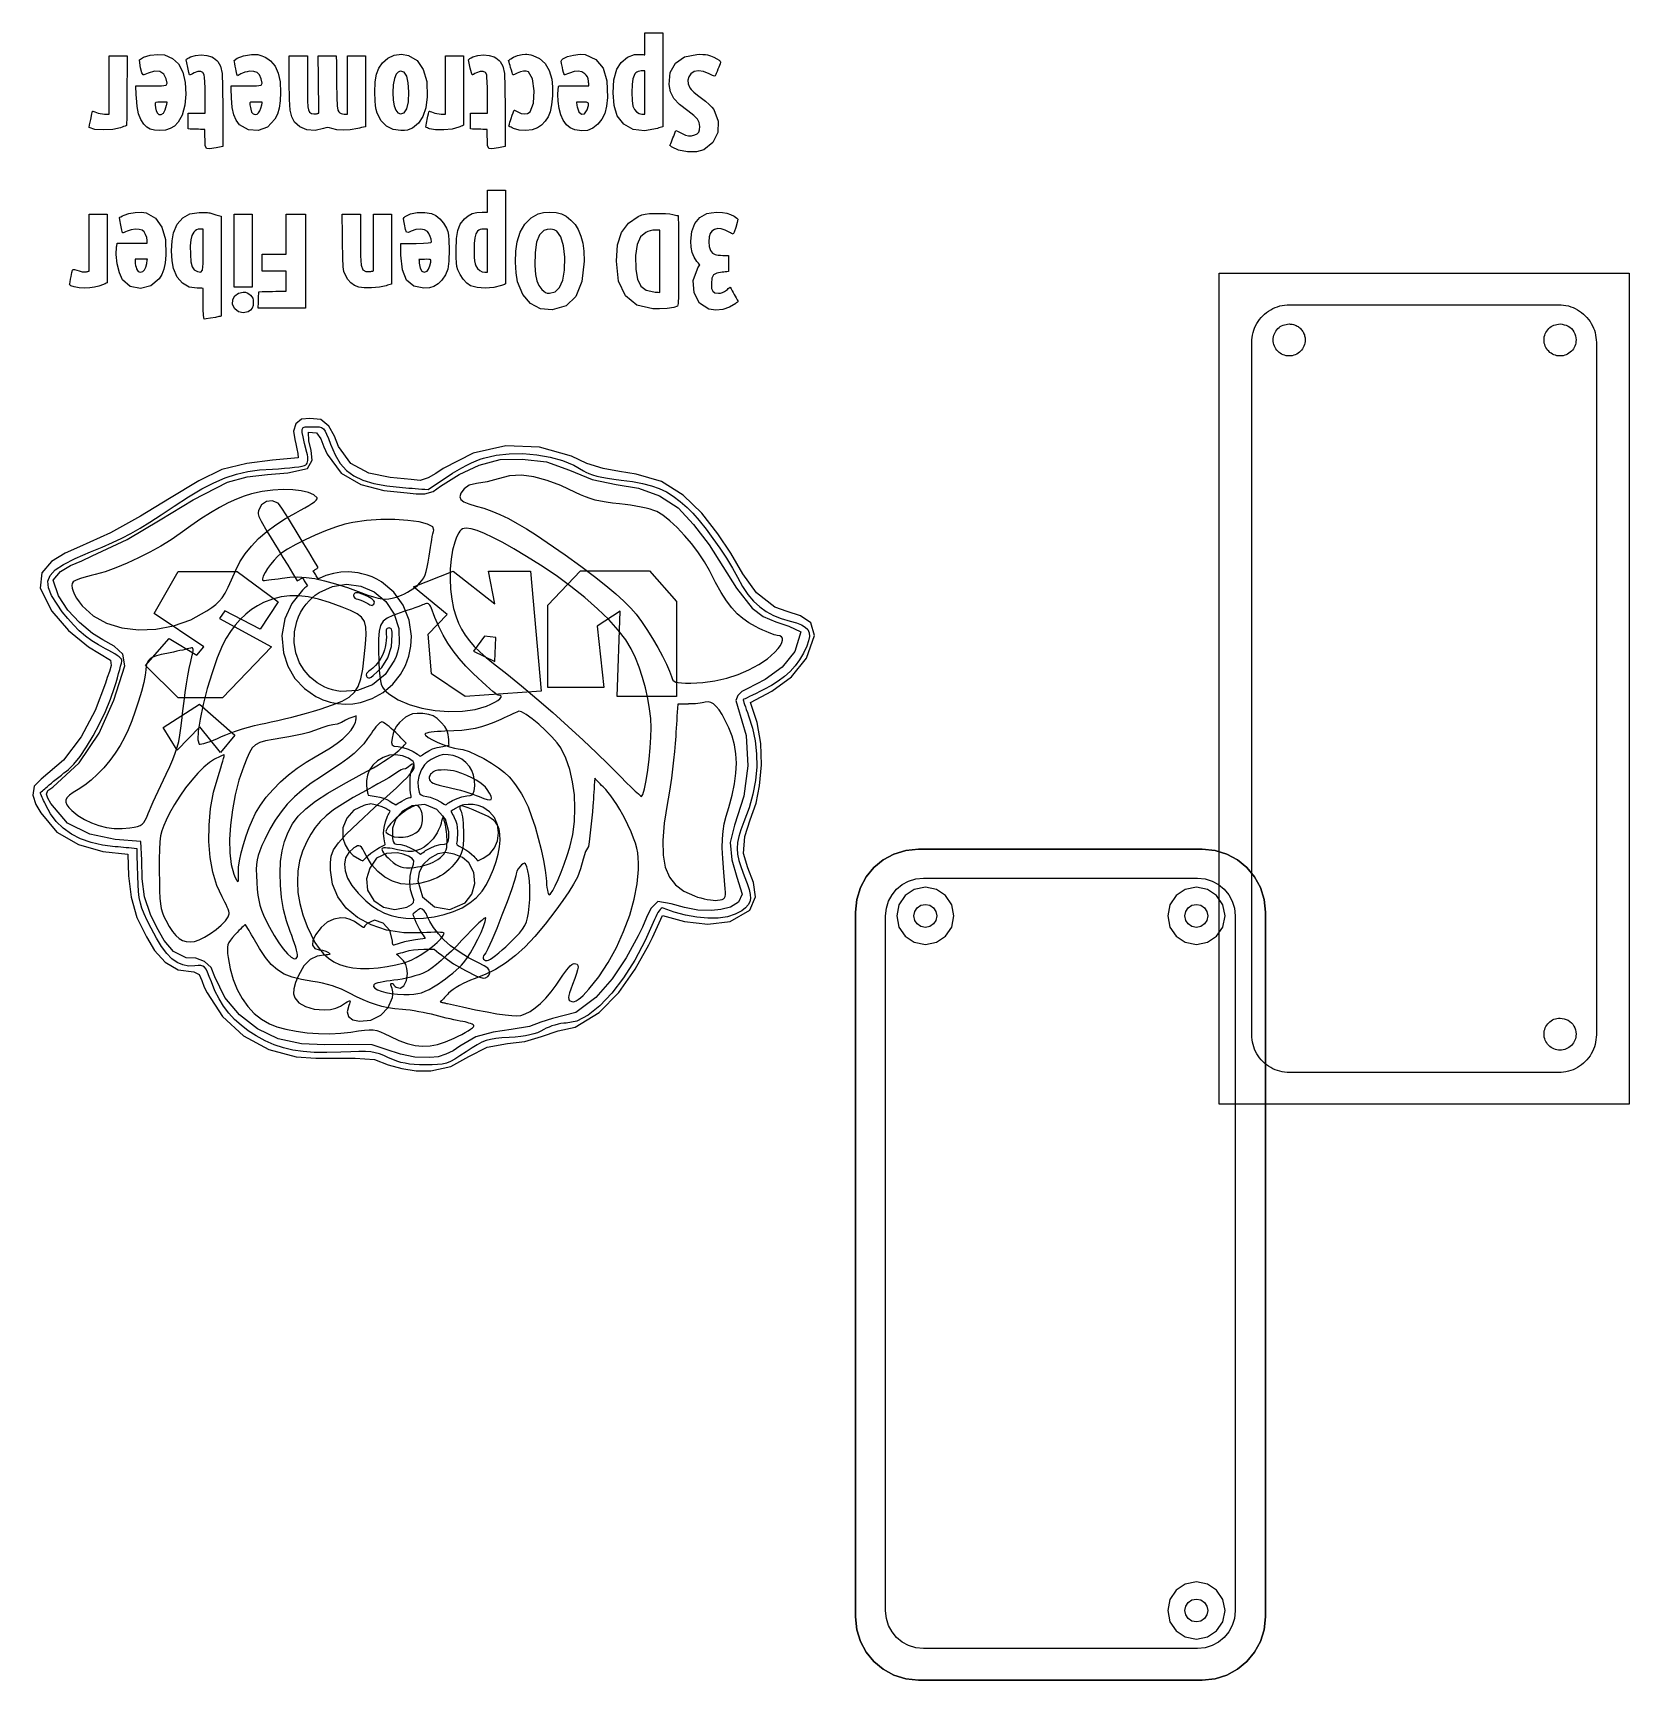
# Model space of a CAD drawing. Extents: x -68 to 38, y -28 to 81.
import ezdxf

# ---------------------------------------------------------------- set-up
doc = ezdxf.new("R2010")
doc.units = 0
for name, color, linetype in [('base', 7, 'CONTINUOUS'), ('board', 7, 'CONTINUOUS'), ('border', 7, 'CONTINUOUS'), ('edge', 7, 'CONTINUOUS'), ('grapes', 7, 'CONTINUOUS'), ('outer', 7, 'CONTINUOUS'), ('rose', 7, 'CONTINUOUS'), ('screws', 7, 'CONTINUOUS'), ('text', 7, 'CONTINUOUS'), ('uros_logo', 7, 'CONTINUOUS')]:
    doc.layers.add(name, color=color, linetype=linetype)

msp = doc.modelspace()

# ---------------------------------------------------------------- linework, layer by layer
at = {"layer": 'base', "color": 7}
msp.add_lwpolyline([(-9.385604, 27.386401), (-7.039593, 27.386401), (-4.693582, 27.386401), (-2.347572, 27.386401), (-0.001561, 27.386401), (2.34445, 27.386401), (4.690462, 27.386401), (7.036471, 27.386401), (9.382483, 27.386401), (10.225506, 27.301919), (11.00975, 27.059482), (11.718687, 26.675624), (12.335791, 26.166883), (12.844531, 25.549796), (13.228381, 24.840845), (13.470811, 24.05662), (13.555295, 23.213579), (13.555295, 17.384122), (13.555295, 11.554638), (13.555295, 5.725181), (13.555295, -0.104303), (13.555295, -5.93376), (13.555295, -11.763243), (13.555295, -17.5927), (13.555295, -23.422184), (13.470811, -24.265199), (13.228381, -25.04945), (12.844531, -25.758401), (12.335791, -26.375489), (11.718687, -26.88423), (11.00975, -27.268087), (10.225506, -27.510525), (9.382483, -27.595006), (7.036471, -27.595006), (4.690462, -27.595006), (2.34445, -27.595006), (-0.00156, -27.595006), (-2.347572, -27.595006), (-4.693582, -27.595006), (-7.039593, -27.595006), (-9.385604, -27.595006), (-10.228626, -27.510525), (-11.01287, -27.268087), (-11.721808, -26.88423), (-12.338911, -26.375489), (-12.847652, -25.758401), (-13.231502, -25.04945), (-13.473932, -24.265199), (-13.558415, -23.422184), (-13.558415, -17.5927), (-13.558415, -11.763243), (-13.558415, -5.93376), (-13.558415, -0.104303), (-13.558415, 5.725181), (-13.558415, 11.554638), (-13.558415, 17.384122), (-13.558415, 23.213579), (-13.473932, 24.05662), (-13.231502, 24.840845), (-12.847652, 25.549796), (-12.338911, 26.166883), (-11.721808, 26.675624), (-11.01287, 27.059482), (-10.228626, 27.301919)], close=True, dxfattribs=at)
at = {"layer": 'board', "color": 1}
for points in [[(15.156159, 63.403808), (32.949025, 63.403808)], [(12.656767, 15.095644), (12.656767, 60.904415)], [(35.448417, 60.904415), (35.448417, 15.095644)], [(32.949025, 12.596252), (15.156159, 12.596252)]]:
    msp.add_lwpolyline(points, dxfattribs=at)
for points in [[(15.156159, 63.403808)], [(15.130711, 62.129488)], [(33.045028, 62.129488)], [(33.045028, 16.204306)]]:
    msp.add_lwpolyline(points, close=True, dxfattribs=at)
for points, knots in [([(12.656767, 60.904415), (12.673429, 61.123145), (12.706614, 61.558795), (12.968863, 62.16825), (13.367849, 62.692725), (13.892325, 63.091712), (14.501779, 63.353961), (14.937429, 63.387146), (15.156159, 63.403808)], [0, 0, 0, 0, 0.654278, 1.303142, 1.95742, 2.611698, 3.260561, 3.91484, 3.91484, 3.91484, 3.91484]), ([(32.949025, 63.403808), (33.167755, 63.387146), (33.603404, 63.353961), (34.212859, 63.091712), (34.737335, 62.692725), (35.136321, 62.16825), (35.39857, 61.558795), (35.431755, 61.123145), (35.448417, 60.904415)], [0, 0, 0, 0, 0.654278, 1.303142, 1.95742, 2.611698, 3.260561, 3.91484, 3.91484, 3.91484, 3.91484]), ([(15.130711, 62.129488), (14.991145, 62.113383), (14.714498, 62.081461), (14.361954, 61.836579), (14.12573, 61.486447), (14.043398, 61.069366), (14.126117, 60.653691), (14.361532, 60.300444), (14.71473, 60.065041), (15.130584, 59.982322), (15.54699, 60.064643), (15.899634, 60.300912), (16.13525, 60.653287), (16.209054, 61.023583), (16.166151, 61.347059), (16.059107, 61.605572), (15.888797, 61.827953), (15.666696, 61.997146), (15.408181, 62.108351), (15.223457, 62.122423), (15.130711, 62.129488)], [0, 0, 0, 0, 0.416012, 0.824615, 1.240627, 1.656639, 2.065242, 2.481254, 2.897266, 3.305869, 3.721881, 4.137893, 4.546496, 4.962508, 5.239951, 5.515099, 5.792543, 6.069986, 6.345134, 6.622577, 6.622577, 6.622577, 6.622577]), ([(33.045028, 62.129488), (32.905462, 62.113383), (32.628816, 62.081461), (32.276271, 61.836579), (32.040048, 61.486447), (31.957716, 61.069366), (32.040434, 60.653691), (32.27585, 60.300444), (32.629047, 60.065042), (33.044904, 59.98232), (33.461299, 60.064651), (33.813986, 60.300883), (34.049441, 60.653391), (34.142452, 61.116103), (34.005382, 61.621216), (33.599964, 62.042911), (33.231854, 62.100341), (33.045028, 62.129488)], [0, 0, 0, 0, 0.416012, 0.824615, 1.240627, 1.656639, 2.065242, 2.481254, 2.897266, 3.305869, 3.721881, 4.137893, 4.546496, 4.962508, 5.516663, 6.054382, 6.608537, 6.608537, 6.608537, 6.608537]), ([(33.045028, 16.204306), (32.905462, 16.188201), (32.628816, 16.156279), (32.276271, 15.911397), (32.040048, 15.561264), (31.957716, 15.144184), (32.040434, 14.728509), (32.27585, 14.375262), (32.629047, 14.13986), (33.044904, 14.057138), (33.461299, 14.139469), (33.813986, 14.375701), (34.049441, 14.728209), (34.142452, 15.190921), (34.005382, 15.696034), (33.599964, 16.117729), (33.231854, 16.175159), (33.045028, 16.204306)], [0, 0, 0, 0, 0.416012, 0.824615, 1.240627, 1.656639, 2.065242, 2.481254, 2.897266, 3.305869, 3.721881, 4.137893, 4.546496, 4.962508, 5.516663, 6.054382, 6.608537, 6.608537, 6.608537, 6.608537]), ([(15.156159, 12.596252), (14.937429, 12.612914), (14.501779, 12.646099), (13.892325, 12.908348), (13.367849, 13.307334), (12.968863, 13.83181), (12.706614, 14.441264), (12.673429, 14.876914), (12.656767, 15.095644)], [0, 0, 0, 0, 0.654278, 1.303142, 1.95742, 2.611698, 3.260561, 3.91484, 3.91484, 3.91484, 3.91484]), ([(35.448417, 15.095644), (35.431755, 14.876914), (35.39857, 14.441264), (35.136321, 13.83181), (34.737335, 13.307334), (34.212859, 12.908348), (33.603404, 12.646099), (33.167755, 12.612914), (32.949025, 12.596252)], [0, 0, 0, 0, 0.654278, 1.303142, 1.95742, 2.611698, 3.260561, 3.91484, 3.91484, 3.91484, 3.91484])]:
    msp.add_open_spline(points, degree=3, knots=knots, dxfattribs=at)
at = {"layer": 'border', "color": 7}
for points in [[(-9.385801, 27.386268), (-10.228825, 27.301787), (-11.013076, 27.059349), (-11.722023, 26.675492), (-12.339138, 26.166751), (-12.847889, 25.549611), (-13.231748, 24.840686), (-13.474186, 24.056435), (-13.558672, 23.213393), (-13.558672, 17.383989), (-13.558672, 11.554559), (-13.558672, 5.725128), (-13.558672, -0.104276), (-13.558672, -5.933707), (-13.558672, -11.763138), (-13.558672, -17.592542), (-13.558672, -23.421972), (-13.474186, -24.264988), (-13.231748, -25.049239), (-12.847889, -25.75819), (-12.339138, -26.375304), (-11.722023, -26.884071), (-11.013076, -27.267928), (-10.228825, -27.510366), (-9.385801, -27.594847), (-7.039756, -27.594847), (-4.693711, -27.594847), (-2.347667, -27.594847), (-0.001622, -27.594847), (2.344423, -27.594847), (4.690467, -27.594847), (7.036513, -27.594847), (9.382557, -27.594847), (10.225583, -27.510366), (11.009832, -27.267928), (11.71878, -26.884071), (12.335894, -26.375304), (12.844645, -25.75819), (13.228505, -25.049239), (13.47094, -24.264988), (13.555427, -23.421972), (13.555427, -17.592542), (13.555427, -11.763138), (13.555427, -5.933707), (13.555427, -0.104276), (13.555427, 5.725128), (13.555427, 11.554559), (13.555427, 17.383989), (13.555427, 23.213393), (13.47094, 24.056435), (13.228505, 24.840686), (12.844645, 25.549611), (12.335894, 26.166751), (11.71878, 26.675492), (11.009832, 27.059349), (10.225583, 27.301787), (9.382557, 27.386268), (7.036513, 27.386268), (4.690467, 27.386268), (2.344423, 27.386268), (-0.001622, 27.386268), (-2.347667, 27.386268), (-4.693711, 27.386268), (-7.039756, 27.386268)], [(-9.06438, 25.465976), (-6.673887, 25.465976), (-4.449799, 25.465976), (-2.22571, 25.465976), (-0.001622, 25.465976), (2.222466, 25.465976), (4.446556, 25.465976), (6.670642, 25.465976), (9.061136, 25.465976), (9.566091, 25.415361), (10.03585, 25.270131), (10.460517, 25.040182), (10.83018, 24.735435), (11.134937, 24.365786), (11.364884, 23.941103), (11.510114, 23.471336), (11.560726, 22.966405), (11.560726, 17.073924), (11.560726, 11.34784), (11.560726, 5.621782), (11.560726, -0.104276), (11.560726, -5.830361), (11.560726, -11.556419), (11.560726, -17.282503), (11.560726, -23.008561), (11.510114, -23.513518), (11.364884, -23.983286), (11.134937, -24.407942), (10.83018, -24.777618), (10.460517, -25.082365), (10.03585, -25.312314), (9.566091, -25.457544), (9.061136, -25.508158), (6.670642, -25.508158), (4.446556, -25.508158), (2.222466, -25.508158), (-0.001622, -25.508158), (-2.22571, -25.508158), (-4.449799, -25.508158), (-6.673887, -25.508158), (-9.06438, -25.508158), (-9.569334, -25.457544), (-10.039096, -25.312314), (-10.46376, -25.082365), (-10.833423, -24.777618), (-11.13818, -24.407942), (-11.368126, -23.983286), (-11.513357, -23.513518), (-11.563968, -23.008561), (-11.563968, -17.282503), (-11.563968, -11.556419), (-11.563968, -5.830361), (-11.563968, -0.104276), (-11.563968, 5.621782), (-11.563968, 11.34784), (-11.563968, 17.073924), (-11.563968, 22.966405), (-11.513357, 23.471336), (-11.368126, 23.941103), (-11.13818, 24.365786), (-10.833423, 24.735435), (-10.46376, 25.040182), (-10.039096, 25.270131), (-9.569334, 25.415361)]]:
    msp.add_lwpolyline(points, close=True, dxfattribs=at)
at = {"layer": 'edge', "color": 1}
msp.add_lwpolyline([(10.495737, 65.490726), (37.609446, 65.490726), (37.609446, 10.50933), (10.495737, 10.50933)], close=True, dxfattribs=at)
at = {"layer": 'grapes', "color": 7}
for points in [[(-42.847232, 36.324034), (-43.094538, 36.226442), (-43.315867, 36.102482), (-43.519795, 35.946563), (-43.714896, 35.753021), (-43.905811, 35.516854), (-44.044498, 35.281957), (-44.141491, 35.026475), (-44.207338, 34.728396), (-44.23681, 34.446694), (-44.195096, 34.279848), (-44.059711, 34.195948), (-43.808183, 34.163193), (-43.492011, 34.111017), (-43.141195, 33.998331), (-42.802163, 33.843153), (-42.521332, 33.663527), (-42.476749, 33.62847), (-42.432164, 33.593386), (-42.387582, 33.558329), (-42.343, 33.523272), (-42.266004, 33.576241), (-42.189007, 33.629211), (-42.112011, 33.68218), (-42.035014, 33.73515), (-41.778781, 33.895038), (-41.524361, 34.012222), (-41.230361, 34.102418), (-40.855394, 34.181317), (-40.750502, 34.200367), (-40.645611, 34.219417), (-40.54072, 34.238467), (-40.435828, 34.257517), (-40.440961, 34.351073), (-40.446094, 34.44463), (-40.451227, 34.53816), (-40.45636, 34.631743), (-40.471706, 34.794991), (-40.498648, 34.962816), (-40.53334, 35.11556), (-40.571911, 35.233379), (-40.723981, 35.495661), (-40.951594, 35.769689), (-41.21624, 36.014879), (-41.479405, 36.19061), (-41.781112, 36.291673), (-42.166613, 36.353077), (-42.550491, 36.366491), (-42.847333, 36.323616), (-42.847317, 36.323634), (-42.847304, 36.323655), (-42.847288, 36.323692)], [(-44.384207, 33.592116), (-44.801873, 33.452469), (-45.175763, 33.229849), (-45.489022, 32.936929), (-45.724789, 32.58633), (-45.834382, 32.284895), (-45.896806, 31.928554), (-45.907177, 31.565811), (-45.860558, 31.245056), (-45.841428, 31.174254), (-45.822299, 31.103451), (-45.80317, 31.032649), (-45.78404, 30.961847), (-45.654765, 30.940151), (-45.525489, 30.918455), (-45.396217, 30.896759), (-45.266944, 30.875063), (-45.013767, 30.822199), (-44.780309, 30.751635), (-44.562787, 30.661994), (-44.357434, 30.551901), (-44.259334, 30.49282), (-44.161235, 30.433765), (-44.063138, 30.374683), (-43.965036, 30.315602), (-43.865605, 30.375477), (-43.766175, 30.435352), (-43.666742, 30.495227), (-43.567311, 30.555103), (-43.402317, 30.648104), (-43.247073, 30.724251), (-43.119023, 30.775686), (-43.035623, 30.794736), (-42.968753, 30.801615), (-42.93669, 30.829317), (-42.935367, 30.88771), (-42.961402, 30.986797), (-42.984474, 31.108293), (-43.003048, 31.297021), (-43.015245, 31.527182), (-43.019108, 31.772979), (-43.0108, 32.076827), (-42.984977, 32.314687), (-42.936677, 32.515924), (-42.860945, 32.709863), (-42.778197, 32.901395), (-42.745823, 33.020246), (-42.760772, 33.101394), (-42.820001, 33.179816), (-43.114453, 33.392435), (-43.521628, 33.544809), (-43.969004, 33.617781), (-44.384061, 33.592381), (-44.384038, 33.592381), (-44.384016, 33.592381), (-44.383993, 33.592381)], [(-41.112259, 33.564256), (-41.353824, 33.452416), (-41.629511, 33.320469), (-41.874844, 33.145103), (-42.064418, 32.963652), (-42.113236, 32.894225), (-42.1788, 32.784926), (-42.252518, 32.650729), (-42.32581, 32.506558), (-42.438155, 32.187978), (-42.493672, 31.831876), (-42.489571, 31.476831), (-42.42306, 31.161369), (-42.370085, 31.044291), (-42.288583, 30.968964), (-42.143369, 30.915386), (-41.899262, 30.86358), (-41.688347, 30.811881), (-41.465697, 30.73658), (-41.249393, 30.644505), (-41.057527, 30.542588), (-40.959489, 30.483559), (-40.861447, 30.424504), (-40.763409, 30.365476), (-40.665367, 30.306447), (-40.615594, 30.341875), (-40.565821, 30.377303), (-40.516047, 30.412757), (-40.466274, 30.448185), (-40.201146, 30.609633), (-39.903786, 30.742322), (-39.587537, 30.841223), (-39.265764, 30.90131), (-39.033537, 30.934198), (-38.905627, 30.980764), (-38.837917, 31.072098), (-38.7863, 31.239209), (-38.738712, 31.562821), (-38.748369, 31.926888), (-38.810536, 32.28389), (-38.920462, 32.586277), (-39.093092, 32.845753), (-39.332614, 33.103616), (-39.60206, 33.325072), (-39.864463, 33.475329), (-40.161897, 33.56751), (-40.488449, 33.614447), (-40.82643, 33.63191), (-41.11219, 33.564309), (-41.112206, 33.564282), (-41.112222, 33.564282), (-41.112235, 33.564256)], [(-46.075143, 30.277343), (-46.729081, 29.958415), (-47.208003, 29.440678), (-47.466165, 28.796285), (-47.457831, 28.097283), (-47.311686, 27.655297), (-47.083567, 27.281652), (-46.768576, 26.970079), (-46.361787, 26.714491), (-46.305849, 26.686234), (-46.249913, 26.65795), (-46.193975, 26.629693), (-46.138037, 26.601409), (-46.049589, 26.689859), (-45.961142, 26.778282), (-45.872694, 26.866733), (-45.784247, 26.955183), (-45.616622, 27.106392), (-45.42177, 27.256596), (-45.22387, 27.388411), (-45.047102, 27.484482), (-44.898255, 27.554226), (-44.776356, 27.614392), (-44.693992, 27.658551), (-44.663742, 27.680247), (-44.669298, 27.7175), (-44.684485, 27.804151), (-44.706975, 27.927235), (-44.734489, 28.073788), (-44.767215, 28.430684), (-44.737161, 28.807266), (-44.646663, 29.187816), (-44.498054, 29.556592), (-44.456822, 29.640227), (-44.415586, 29.723861), (-44.374351, 29.807496), (-44.333118, 29.891105), (-44.405016, 29.933147), (-44.476914, 29.975189), (-44.548812, 30.017231), (-44.62071, 30.059274), (-44.862452, 30.175558), (-45.14673, 30.276047), (-45.423336, 30.3455), (-45.642065, 30.368783), (-45.708663, 30.360581), (-45.812512, 30.340737), (-45.939401, 30.312083)], [(-42.893447, 30.249165), (-43.517578, 29.901688), (-43.958215, 29.393741), (-44.186185, 28.774484), (-44.172321, 28.093076), (-44.12501, 27.890405), (-44.076883, 27.77801), (-44.009081, 27.729777), (-43.902747, 27.719458), (-43.62357, 27.684718), (-43.295801, 27.590341), (-42.961193, 27.451065), (-42.661516, 27.281599), (-42.576802, 27.224873), (-42.492087, 27.168146), (-42.407373, 27.111419), (-42.322659, 27.054719), (-42.238333, 27.111313), (-42.154005, 27.167908), (-42.06968, 27.224529), (-41.985352, 27.281123), (-41.685489, 27.450853), (-41.349942, 27.590289), (-41.020496, 27.684718), (-40.73894, 27.719458), (-40.590739, 27.757955), (-40.49769, 27.889082), (-40.451148, 28.136335), (-40.442469, 28.523103), (-40.672194, 29.369108), (-41.244696, 30.000324), (-42.028834, 30.324465)], [(-39.469194, 30.311792), (-39.5796, 30.281365), (-39.716564, 30.218526), (-39.862659, 30.148676), (-40.000435, 30.07372), (-40.077895, 30.028317), (-40.155354, 29.982915), (-40.232813, 29.937512), (-40.310273, 29.892136), (-40.257875, 29.786409), (-40.205477, 29.680681), (-40.153079, 29.57498), (-40.100681, 29.469253), (-39.9953, 29.236314), (-39.93039, 29.030283), (-39.896745, 28.811473), (-39.88513, 28.540169), (-39.886453, 28.32919), (-39.895369, 28.128901), (-39.910159, 27.961949), (-39.929236, 27.850929), (-39.945561, 27.744752), (-39.904352, 27.662096), (-39.775746, 27.572773), (-39.529871, 27.446514), (-39.327105, 27.333934), (-39.129221, 27.200557), (-38.951005, 27.057312), (-38.807242, 26.915046), (-38.73899, 26.837496), (-38.67074, 26.759973), (-38.602488, 26.682424), (-38.534237, 26.604901), (-38.444747, 26.649483), (-38.355259, 26.694092), (-38.265767, 26.738674), (-38.176277, 26.783283), (-37.73977, 27.076706), (-37.421132, 27.458923), (-37.225933, 27.920832), (-37.15974, 28.45328), (-37.227497, 28.995437), (-37.427919, 29.46412), (-37.75723, 29.853163), (-38.211657, 30.156508), (-38.501243, 30.2625), (-38.840722, 30.327826), (-39.180002, 30.330471), (-39.468996, 30.311686), (-39.469015, 30.311686), (-39.46903, 30.311686), (-39.469049, 30.311686)], [(-44.568801, 27.088401), (-45.225814, 26.775293), (-45.686695, 26.127461), (-45.902251, 25.411075), (-45.82328, 24.664156), (-45.412449, 23.979045), (-44.774464, 23.535524), (-44.012856, 23.378017), (-43.231142, 23.551002), (-42.927478, 23.708244), (-42.780314, 23.848155), (-42.764306, 24.018997), (-42.854098, 24.269001), (-42.986443, 24.685641), (-43.042275, 25.137443), (-43.020288, 25.589616), (-42.919196, 26.00734), (-42.791614, 26.387202), (-42.770686, 26.612071), (-42.873405, 26.75918), (-43.116755, 26.905812), (-43.462497, 27.045247), (-43.85027, 27.125998), (-44.234291, 27.119648), (-44.568759, 27.088453), (-44.568767, 27.088453), (-44.568775, 27.088453), (-44.568785, 27.088453)], [(-41.177833, 27.068292), (-41.736795, 26.771985), (-42.151188, 26.363654), (-42.408789, 25.859888), (-42.497368, 25.277302), (-42.183189, 24.221403), (-41.398842, 23.556717), (-40.381599, 23.392384), (-39.368751, 23.837598), (-38.929688, 24.407775), (-38.738505, 25.104423), (-38.804299, 25.824804), (-39.136158, 26.466207), (-39.558224, 26.823235), (-40.094156, 27.058794), (-40.661505, 27.148567)], [(-42.615005, 23.262606), (-42.670623, 23.215034), (-42.726238, 23.167462), (-42.781854, 23.11989), (-42.837469, 23.072318), (-42.803589, 22.983603), (-42.769707, 22.894888), (-42.735824, 22.806147), (-42.701944, 22.717432), (-42.627916, 22.54421), (-42.526491, 22.334951), (-42.411035, 22.116008), (-42.294907, 21.913761), (-42.227022, 21.801577), (-42.159136, 21.689394), (-42.091249, 21.577211), (-42.023365, 21.465027), (-42.181898, 21.443596), (-42.340431, 21.422165), (-42.498964, 21.400734), (-42.657497, 21.379302), (-43.039399, 21.318554), (-43.394525, 21.24238), (-43.738565, 21.146945), (-44.087204, 21.028333), (-44.126968, 21.032037), (-44.154104, 21.079741), (-44.169635, 21.175044), (-44.174583, 21.321517), (-44.358402, 22.003269), (-44.805109, 22.493621), (-45.357574, 22.685365), (-45.858671, 22.471211), (-45.937395, 22.382073), (-46.001864, 22.299735), (-46.045422, 22.233377), (-46.061429, 22.192155), (-46.086962, 22.187657), (-46.156483, 22.220995), (-46.259382, 22.286241), (-46.385025, 22.377257), (-46.695813, 22.590803), (-46.981076, 22.729894), (-47.269797, 22.805406), (-47.590956, 22.82816), (-48.053326, 22.754977), (-48.494743, 22.539341), (-48.906467, 22.187049), (-49.279751, 21.70392), (-49.450749, 21.330063), (-49.460036, 21.021718), (-49.31574, 20.810078), (-49.025947, 20.726364), (-48.806343, 20.696572), (-48.582175, 20.631484), (-48.401787, 20.548458), (-48.313533, 20.464823), (-48.31983, 20.428866), (-48.365804, 20.402937), (-48.451095, 20.387327), (-48.575354, 20.382035), (-49.153294, 20.308216), (-49.631028, 20.072631), (-50.037129, 19.654167), (-50.400174, 19.031655), (-50.600638, 18.552918), (-50.70867, 18.144481), (-50.724413, 17.805444), (-50.648038, 17.534855), (-50.369996, 17.210343), (-49.928914, 16.962217), (-49.358698, 16.804129), (-48.693257, 16.749677), (-48.2766, 16.773225), (-47.927027, 16.849663), (-47.60776, 16.990898), (-47.282013, 17.208809), (-47.183, 17.278209), (-47.095312, 17.328453), (-47.028465, 17.354912), (-46.991976, 17.352266), (-46.98433, 17.313981), (-46.996183, 17.242305), (-47.025224, 17.147505), (-47.069113, 17.039819), (-47.1751, 16.626831), (-47.086017, 16.308009), (-46.809057, 16.093484), (-46.351397, 15.993366), (-45.607904, 16.070519), (-44.958861, 16.38614), (-44.461013, 16.899273), (-44.171104, 17.568907), (-44.151233, 17.745675), (-44.163536, 17.94689), (-44.206566, 18.160038), (-44.278831, 18.372578), (-44.295394, 18.428273), (-44.291134, 18.466267), (-44.265285, 18.487963), (-44.217083, 18.494842), (-44.17348, 18.48955), (-44.137753, 18.474998), (-44.113596, 18.453303), (-44.104706, 18.426791), (-44.09161, 18.391734), (-44.055928, 18.346623), (-44.003101, 18.297331), (-43.938572, 18.249679), (-43.664292, 18.188561), (-43.426699, 18.346543), (-43.259458, 18.682564), (-43.196231, 19.155533), (-43.221842, 19.476605), (-43.303374, 19.749205), (-43.447828, 19.989235), (-43.662228, 20.212596), (-43.723646, 20.266359), (-43.785063, 20.320096), (-43.846484, 20.373859), (-43.907901, 20.427623), (-43.770895, 20.468713), (-43.633891, 20.509829), (-43.496885, 20.550919), (-43.359881, 20.592008), (-43.065169, 20.669981), (-42.778956, 20.721204), (-42.471492, 20.749674), (-42.113029, 20.759463), (-41.938322, 20.759463), (-41.763615, 20.759463), (-41.588909, 20.759463), (-41.414202, 20.759463), (-41.258576, 20.633627), (-41.102948, 20.507792), (-40.947323, 20.381956), (-40.791695, 20.25612), (-40.142212, 19.802148), (-39.353733, 19.341773), (-38.629717, 18.98493), (-38.173644, 18.841552), (-38.017537, 18.873381), (-37.880219, 18.957016), (-37.78254, 19.07457), (-37.745347, 19.208211), (-37.773475, 19.373867), (-37.882076, 19.515446), (-38.107472, 19.664538), (-38.485987, 19.852763), (-39.146263, 20.193387), (-39.775095, 20.5787), (-40.335829, 20.984332), (-40.791822, 21.38589), (-41.141697, 21.773135), (-41.460935, 22.194669), (-41.716385, 22.602682), (-41.874891, 22.949234), (-41.959526, 23.131743), (-42.07666, 23.291922), (-42.204861, 23.405851), (-42.32269, 23.449587), (-42.367363, 23.43477), (-42.437374, 23.394051), (-42.523123, 23.333647), (-42.615018, 23.259801), (-42.614997, 23.259987), (-42.614981, 23.260172), (-42.61496, 23.260357)]]:
    msp.add_lwpolyline(points, close=True, dxfattribs=at)
at = {"layer": 'outer', "color": 7}
for points in [[(-41.649009, 12.704199), (-40.323317, 12.999368), (-39.122842, 13.655932), (-37.916072, 14.289238), (-36.571502, 14.514663), (-35.420724, 14.658385), (-34.315962, 14.986706), (-33.218574, 15.35244), (-32.08992, 15.608556), (-30.505727, 16.573518), (-29.209894, 17.901408), (-28.135006, 19.445834), (-27.213642, 21.060506), (-26.986548, 21.540989), (-26.763488, 22.02343), (-26.540373, 22.505766), (-26.313103, 22.985984), (-24.857799, 22.598952), (-23.327712, 22.410595), (-21.850242, 22.600486), (-20.552797, 23.348252), (-20.161256, 24.230557), (-20.309777, 25.179723), (-20.680548, 26.14696), (-20.95576, 27.083532), (-20.863873, 28.22042), (-20.519904, 29.324579), (-20.129233, 30.427653), (-19.89725, 31.561313), (-19.764058, 32.962223), (-19.814226, 34.366922), (-20.055142, 35.749105), (-20.494202, 37.082541), (-19.082095, 37.824821), (-17.789542, 38.787838), (-16.792513, 40.005834), (-16.266998, 41.513025), (-16.50567, 42.349711), (-17.195931, 42.814758), (-18.078541, 43.099106), (-18.894267, 43.393696), (-20.107281, 44.343282), (-21.00493, 45.597307), (-21.789213, 46.961479), (-22.662142, 48.241536), (-23.707399, 49.612212), (-24.94911, 50.807096), (-26.394663, 51.708114), (-28.051443, 52.197148), (-29.159253, 52.356266), (-30.253101, 52.571412), (-31.315434, 52.893137), (-32.328703, 53.371988), (-34.461432, 53.984831), (-36.682728, 54.060828), (-38.84954, 53.589809), (-40.81881, 52.561625), (-41.3186, 52.239667), (-41.821255, 51.942791), (-42.354798, 51.771868), (-42.947263, 51.827758), (-44.335865, 51.961375), (-45.736817, 52.256084), (-46.943608, 52.887017), (-47.749709, 54.029279), (-48.010709, 54.711202), (-48.380237, 55.358635), (-48.907705, 55.802778), (-49.642535, 55.874845), (-50.188936, 55.836044), (-50.560607, 55.515498), (-50.719944, 55.028795), (-50.629314, 54.491582), (-50.574312, 54.187423), (-50.4974, 53.874386), (-50.434207, 53.566689), (-50.42037, 53.278542), (-52.116978, 53.116091), (-53.812986, 52.904771), (-55.456156, 52.49908), (-56.99425, 51.753529), (-58.925507, 50.586363), (-60.850858, 49.407242), (-62.819773, 48.309632), (-64.881713, 47.387014), (-65.817422, 46.967475), (-66.739865, 46.420534), (-67.381056, 45.672557), (-67.473012, 44.649887), (-66.717235, 43.128642), (-65.613801, 41.84029), (-64.277354, 40.763733), (-62.822538, 39.877855), (-62.782615, 39.526841), (-62.892748, 39.13726), (-63.050482, 38.740028), (-63.153344, 38.366122), (-63.853542, 36.547088), (-64.762327, 34.817454), (-65.933336, 33.27295), (-67.420201, 32.009279), (-67.881679, 31.541337), (-67.958813, 30.954385), (-67.772552, 30.339335), (-67.443847, 29.787176), (-66.37482, 28.509186), (-64.954412, 27.687338), (-63.339063, 27.230588), (-61.685216, 27.047919), (-61.635451, 25.623826), (-61.457849, 24.212989), (-61.08303, 22.851682), (-60.441595, 21.576311), (-59.918033, 20.682231), (-59.223311, 19.907214), (-58.358688, 19.387731), (-57.325426, 19.260255), (-56.972782, 19.083169), (-56.781292, 18.699735), (-56.638494, 18.252457), (-56.431908, 17.883893), (-55.425245, 16.298828), (-54.030479, 15.031791), (-52.367726, 14.126996), (-50.557104, 13.62868), (-49.258561, 13.553935), (-47.952853, 13.553935), (-46.651034, 13.551025), (-45.364165, 13.465009), (-44.470702, 13.115944), (-43.55032, 12.858266), (-42.608075, 12.713539)], [(-41.700018, 13.597062), (-42.689861, 13.609233), (-43.651409, 13.811269), (-44.591182, 14.116333), (-45.515697, 14.437643), (-47.076797, 14.454576), (-48.648389, 14.428647), (-50.207041, 14.503445), (-51.729324, 14.822347), (-53.100418, 15.490473), (-54.307029, 16.408127), (-55.276832, 17.561842), (-55.937507, 18.938231), (-56.172494, 19.539999), (-56.613004, 19.950315), (-57.187801, 20.165659), (-57.825634, 20.182592), (-58.668332, 20.599046), (-59.280916, 21.329323), (-59.756042, 22.205649), (-60.186365, 23.060253), (-60.57643, 24.216402), (-60.727293, 25.426103), (-60.767596, 26.657659), (-60.825971, 27.879372), (-62.511235, 28.01632), (-64.197037, 28.364433), (-65.682508, 29.100583), (-66.76676, 30.401671), (-66.977508, 30.744121), (-67.065181, 31.019579), (-66.970592, 31.254581), (-66.63455, 31.475747), (-64.899458, 33.099198), (-63.581678, 35.064707), (-62.602939, 37.243609), (-61.884971, 39.507259), (-62.016988, 40.286642), (-62.591255, 40.812525), (-63.344368, 41.223179), (-64.012927, 41.656826), (-64.870875, 42.373804), (-65.658521, 43.199301), (-66.277982, 44.135799), (-66.631349, 45.18575), (-66.144873, 45.753993), (-65.475215, 46.145322), (-64.73443, 46.456064), (-64.034589, 46.782523), (-61.725219, 47.863375), (-59.536305, 49.168688), (-57.362921, 50.502225), (-55.100136, 51.667757), (-53.800103, 52.021872), (-52.455846, 52.168991), (-51.108133, 52.289136), (-49.797739, 52.562313), (-49.499149, 53.108418), (-49.555222, 53.750829), (-49.716007, 54.402714), (-49.731564, 54.977188), (-49.210497, 54.932558), (-48.913507, 54.535858), (-48.716271, 53.995375), (-48.494465, 53.51944), (-47.580854, 52.259823), (-46.268185, 51.501045), (-44.745683, 51.110102), (-43.202565, 50.953996), (-42.607964, 50.885551), (-42.032541, 50.898515), (-41.492463, 51.050002), (-41.003896, 51.397125), (-39.773502, 52.177878), (-38.456415, 52.78901), (-37.06299, 53.15018), (-35.603604, 53.181033), (-33.990326, 53.006172), (-32.472925, 52.44991), (-30.965626, 51.840855), (-29.382656, 51.507602), (-27.912767, 51.264235), (-26.521646, 50.75509), (-25.282781, 49.961967), (-24.269647, 48.866645), (-23.233581, 47.525121), (-22.335964, 46.085423), (-21.435232, 44.650567), (-20.389811, 43.323534), (-19.666522, 42.776772), (-18.833143, 42.424242), (-17.974145, 42.130914), (-17.173981, 41.761762), (-17.560556, 40.468543), (-18.40337, 39.427373), (-19.518287, 38.608596), (-20.721164, 37.982608), (-21.069414, 37.814532), (-21.342504, 37.553669), (-21.465339, 37.223858), (-21.362832, 36.848927), (-20.783992, 34.907836), (-20.664573, 32.89777), (-20.944727, 30.892288), (-21.564616, 28.964931), (-21.849236, 27.814099), (-21.736357, 26.665279), (-21.407782, 25.527174), (-21.045316, 24.408569), (-21.285584, 23.866729), (-21.814745, 23.542562), (-22.46997, 23.378811), (-23.088428, 23.318248), (-23.989583, 23.341796), (-24.868073, 23.529862), (-25.73969, 23.759229), (-26.620227, 23.906734), (-27.080179, 23.457366), (-27.382298, 22.865414), (-27.631475, 22.226948), (-27.932594, 21.638065), (-28.7255, 20.193229), (-29.644004, 18.805727), (-30.735338, 17.570573), (-32.04674, 16.582672), (-32.823876, 16.372884), (-33.603354, 16.1686), (-34.374588, 15.935555), (-35.127007, 15.639645), (-36.319921, 15.455495), (-37.519025, 15.276134), (-38.670063, 14.95366), (-39.71876, 14.340144), (-40.175793, 14.045954), (-40.653347, 13.805368), (-41.158929, 13.646407), (-41.700033, 13.597009), (-41.700033, 13.597009)]]:
    msp.add_lwpolyline(points, close=True, dxfattribs=at)
at = {"layer": 'rose', "color": 7}
for points in [[(-48.270231, 54.168407), (-47.972355, 53.4773), (-47.629929, 52.905665), (-47.222857, 52.441366), (-46.731031, 52.072371), (-46.134364, 51.786544), (-45.412753, 51.571808), (-44.5461, 51.416069), (-43.514307, 51.307251), (-43.30312, 51.290477), (-43.091935, 51.273702), (-42.880747, 51.256928), (-42.669562, 51.240153), (-42.458377, 51.223379), (-42.247189, 51.206604), (-42.036004, 51.189829), (-41.824819, 51.173055), (-41.65897, 51.284259), (-41.493121, 51.395485), (-41.327273, 51.506692), (-41.161424, 51.617917), (-40.995578, 51.729121), (-40.829729, 51.840328), (-40.66388, 51.951554), (-40.498032, 52.062758), (-40.210787, 52.247641), (-39.902764, 52.432011), (-39.583563, 52.610972), (-39.262793, 52.779655), (-38.950058, 52.933184), (-38.654963, 53.066667), (-38.387115, 53.175209), (-38.156118, 53.253917), (-37.331706, 53.441621), (-36.452951, 53.538837), (-35.546721, 53.549102), (-34.639896, 53.475583), (-33.759342, 53.321839), (-32.931932, 53.091257), (-32.18454, 52.787277), (-31.544039, 52.41331), (-31.384522, 52.317967), (-31.184233, 52.228604), (-30.941962, 52.144925), (-30.6565, 52.066632), (-30.326636, 51.993427), (-29.951161, 51.925019), (-29.52886, 51.86109), (-29.058528, 51.801363), (-28.299233, 51.698959), (-27.638605, 51.576645), (-27.05766, 51.426549), (-26.53741, 51.240799), (-26.058875, 51.011461), (-25.603067, 50.730664), (-25.150997, 50.390537), (-24.683688, 49.983184), (-24.308734, 49.604166), (-23.888546, 49.121855), (-23.439948, 48.559649), (-22.979748, 47.940858), (-22.524768, 47.288835), (-22.091819, 46.626969), (-21.69772, 45.97856), (-21.359284, 45.366989), (-21.018043, 44.761888), (-20.664591, 44.23824), (-20.291727, 43.790023), (-19.892238, 43.411261), (-19.458917, 43.095936), (-18.984559, 42.838007), (-18.461951, 42.631521), (-17.88389, 42.470435), (-17.458943, 42.356347), (-17.124028, 42.227659), (-16.875185, 42.078452), (-16.708455, 41.902745), (-16.619873, 41.6946), (-16.605479, 41.448038), (-16.661312, 41.157118), (-16.783417, 40.815906), (-17.003193, 40.348332), (-17.258225, 39.914579), (-17.550026, 39.513167), (-17.880106, 39.142494), (-18.249989, 38.801065), (-18.661183, 38.487298), (-19.115205, 38.199694), (-19.613571, 37.936677), (-19.879792, 37.808285), (-20.129913, 37.687587), (-20.358336, 37.577309), (-20.559459, 37.480133), (-20.727681, 37.398782), (-20.857409, 37.335975), (-20.943033, 37.294382), (-20.978958, 37.276814), (-20.979752, 37.2507), (-20.964724, 37.184797), (-20.935308, 37.083496), (-20.892974, 36.951257), (-20.839174, 36.79246), (-20.77537, 36.611525), (-20.703011, 36.41287), (-20.623565, 36.200897), (-20.361178, 35.38525), (-20.18492, 34.547712), (-20.094697, 33.690515), (-20.090411, 32.815882), (-20.171966, 31.926041), (-20.33926, 31.023203), (-20.592199, 30.109571), (-20.930685, 29.187419), (-21.133216, 28.667804), (-21.277647, 28.217457), (-21.363911, 27.812221), (-21.391931, 27.427993), (-21.361636, 27.040643), (-21.272961, 26.626015), (-21.125826, 26.160031), (-20.920171, 25.618535), (-20.727311, 25.117017), (-20.592932, 24.709665), (-20.518197, 24.379676), (-20.50428, 24.110251), (-20.552302, 23.884535), (-20.66344, 23.685754), (-20.838848, 23.497106), (-21.079688, 23.301711), (-21.502638, 23.068296), (-22.031299, 22.909546), (-22.645367, 22.824774), (-23.324553, 22.813132), (-24.048548, 22.874145), (-24.797059, 23.006966), (-25.549785, 23.21088), (-26.286425, 23.4852), (-26.337852, 23.487846), (-26.399031, 23.456149), (-26.467687, 23.393998), (-26.541537, 23.30449), (-26.618304, 23.190692), (-26.695699, 23.055675), (-26.771444, 22.902535), (-26.843258, 22.734339), (-27.46188, 21.326597), (-28.154143, 20.02662), (-28.899096, 18.859067), (-29.675788, 17.848518), (-30.463267, 17.019658), (-31.240581, 16.39712), (-31.986783, 16.005511), (-32.680914, 15.869515), (-32.850388, 15.861048), (-33.03567, 15.836442), (-33.231197, 15.797336), (-33.431402, 15.745372), (-33.630723, 15.682137), (-33.823596, 15.609244), (-34.004452, 15.528335), (-34.167732, 15.440969), (-34.370559, 15.332411), (-34.588332, 15.238351), (-34.825549, 15.157786), (-35.086714, 15.089682), (-35.376327, 15.033035), (-35.698894, 14.986812), (-36.058912, 14.950009), (-36.460888, 14.921592), (-36.951772, 14.889287), (-37.35192, 14.849679), (-37.687499, 14.794037), (-37.984676, 14.713577), (-38.269614, 14.599594), (-38.568484, 14.443358), (-38.90745, 14.236084), (-39.31268, 13.969093), (-39.724142, 13.696969), (-40.06067, 13.489033), (-40.349164, 13.336686), (-40.616539, 13.231381), (-40.889697, 13.164574), (-41.195547, 13.127638), (-41.560995, 13.112028), (-42.012951, 13.109118), (-42.393752, 13.115203), (-42.736673, 13.133459), (-43.049511, 13.165156), (-43.340058, 13.211908), (-43.616111, 13.275302), (-43.885462, 13.356794), (-44.155903, 13.457918), (-44.435237, 13.580182), (-44.754949, 13.723083), (-45.040786, 13.831853), (-45.32039, 13.90972), (-45.621396, 13.959859), (-45.971447, 13.985523), (-46.398178, 13.990021), (-46.929233, 13.976263), (-47.59225, 13.947847), (-48.527967, 13.919219), (-49.355946, 13.929802), (-50.096464, 13.983512), (-50.769794, 14.084319), (-51.396206, 14.236136), (-51.995974, 14.442935), (-52.589368, 14.708629), (-53.196663, 15.037162), (-53.719784, 15.368156), (-54.193655, 15.724999), (-54.621015, 16.110973), (-55.004626, 16.529412), (-55.347241, 16.983595), (-55.651612, 17.476858), (-55.920489, 18.01248), (-56.156627, 18.593796), (-56.293708, 18.964636), (-56.40637, 19.243745), (-56.506877, 19.44295), (-56.607493, 19.574051), (-56.720475, 19.648901), (-56.858088, 19.679328), (-57.032588, 19.676683), (-57.256241, 19.653664), (-57.661818, 19.644668), (-58.044651, 19.718593), (-58.409839, 19.879803), (-58.762481, 20.132639), (-59.107678, 20.481518), (-59.450525, 20.93086), (-59.796121, 21.48503), (-60.14957, 22.148446), (-60.402943, 22.664648), (-60.599197, 23.093775), (-60.746292, 23.467288), (-60.852181, 23.816643), (-60.924812, 24.173249), (-60.97214, 24.568642), (-61.002128, 25.034203), (-61.022739, 25.601416), (-61.029433, 25.827741), (-61.036127, 26.054039), (-61.042821, 26.280337), (-61.049515, 26.506661), (-61.056209, 26.732959), (-61.062903, 26.959257), (-61.069597, 27.185582), (-61.076291, 27.41188), (-61.255819, 27.42802), (-61.435346, 27.444159), (-61.614871, 27.460299), (-61.794396, 27.476438), (-61.973924, 27.492578), (-62.153449, 27.508717), (-62.332977, 27.524857), (-62.512502, 27.540997), (-63.352279, 27.652307), (-64.115765, 27.829551), (-64.803274, 28.072915), (-65.415118, 28.382583), (-65.951611, 28.758715), (-66.413062, 29.201521), (-66.799785, 29.711188), (-67.112091, 30.2879), (-67.158473, 30.39077), (-67.204854, 30.493614), (-67.251236, 30.596483), (-67.297617, 30.699327), (-67.343996, 30.802171), (-67.39038, 30.90504), (-67.436759, 31.007884), (-67.48314, 31.110754), (-67.407525, 31.175603), (-67.331912, 31.240426), (-67.2563, 31.305276), (-67.180687, 31.370125), (-67.105072, 31.434974), (-67.029459, 31.499797), (-66.953847, 31.564647), (-66.878234, 31.629496), (-66.743048, 31.74414), (-66.590513, 31.871325), (-66.42585, 32.006792), (-66.254291, 32.146306), (-66.081063, 32.285662), (-65.911394, 32.420621), (-65.750512, 32.546933), (-65.603644, 32.660413), (-65.244358, 33.00572), (-64.841663, 33.512583), (-64.414289, 34.147635), (-63.980965, 34.877541), (-63.560421, 35.66883), (-63.171386, 36.488239), (-62.832592, 37.302351), (-62.562765, 38.077813), (-62.464631, 38.401465), (-62.373077, 38.712173), (-62.290109, 39.0025), (-62.217735, 39.265004), (-62.15796, 39.492289), (-62.112783, 39.676896), (-62.0842, 39.811424), (-62.074225, 39.888436), (-62.096371, 39.943861), (-62.15986, 40.01651), (-62.260235, 40.103309), (-62.393043, 40.201176), (-62.553832, 40.306993), (-62.738152, 40.417708), (-62.941547, 40.530196), (-63.159572, 40.6414), (-63.622156, 40.888635), (-64.06518, 41.168405), (-64.489598, 41.48156), (-64.896352, 41.828987), (-65.286401, 42.211559), (-65.660685, 42.630119), (-66.020164, 43.085575), (-66.365776, 43.578759), (-66.722342, 44.171883), (-66.927097, 44.673747), (-66.965536, 45.107105), (-66.823143, 45.494667), (-66.485413, 45.859183), (-65.937836, 46.223363), (-65.165907, 46.609959), (-64.155111, 47.041661), (-63.381629, 47.362688), (-62.70296, 47.661085), (-62.083374, 47.956442), (-61.487147, 48.268317), (-60.878547, 48.616257), (-60.221849, 49.019842), (-59.481322, 49.498642), (-58.621239, 50.07223), (-57.662519, 50.696924), (-56.798242, 51.210885), (-56.001875, 51.624135), (-55.246884, 51.946704), (-54.506726, 52.18857), (-53.754867, 52.359777), (-52.964777, 52.470351), (-52.109911, 52.530295), (-51.708893, 52.550854), (-51.325771, 52.577285), (-50.969576, 52.608541), (-50.649335, 52.643484), (-50.374075, 52.681031), (-50.152834, 52.72006), (-49.994631, 52.759504), (-49.908502, 52.798236), (-49.857731, 52.851235), (-49.819004, 52.918439), (-49.792331, 52.999772), (-49.777726, 53.095112), (-49.77508, 53.204406), (-49.784605, 53.327527), (-49.806222, 53.464404), (-49.839935, 53.614933), (-49.990885, 54.21082), (-50.095726, 54.650451), (-50.14941, 54.95749), (-50.146764, 55.155633), (-50.083002, 55.268515), (-49.952946, 55.319836), (-49.751556, 55.333251), (-49.473783, 55.333251), (-49.222141, 55.330287), (-49.02636, 55.312719), (-48.872968, 55.267457), (-48.748484, 55.181526), (-48.639439, 55.041929), (-48.532354, 54.835676), (-48.413757, 54.549711), (-48.270173, 54.171066), (-48.270162, 54.171066), (-48.270154, 54.171066), (-48.270144, 54.171066), (-48.270133, 54.171066), (-48.270123, 54.171066), (-48.270112, 54.171066), (-48.270101, 54.171066)], [(-38.61213, 51.57248), (-39.09691, 51.466779), (-39.444199, 51.216706), (-39.654093, 50.922828), (-39.72669, 50.685637), (-39.662078, 50.518415), (-39.46036, 50.36447), (-39.12163, 50.219584), (-38.645986, 50.07953), (-38.132933, 49.93131), (-37.610542, 49.745599), (-37.073038, 49.51938), (-36.514654, 49.249751), (-35.929623, 48.933754), (-35.312173, 48.56841), (-34.656533, 48.150776), (-33.956936, 47.677897), (-32.765544, 46.842946), (-31.725454, 46.093731), (-30.826064, 45.421681), (-30.056777, 44.81822), (-29.406995, 44.274822), (-28.866121, 43.7829), (-28.42355, 43.333873), (-28.068688, 42.9192), (-27.719414, 42.447879), (-27.353723, 41.907381), (-26.987842, 41.326136), (-26.638004, 40.732658), (-26.320445, 40.1554), (-26.051385, 39.622853), (-25.84706, 39.163467), (-25.723704, 38.805719), (-25.681791, 38.672692), (-25.626834, 38.568964), (-25.548684, 38.491005), (-25.4372, 38.435284), (-25.282236, 38.398269), (-25.073654, 38.376414), (-24.801313, 38.366148), (-24.455064, 38.364032), (-23.656234, 38.404105), (-22.855888, 38.517244), (-22.069372, 38.697766), (-21.312021, 38.940085), (-20.599173, 39.238522), (-19.946179, 39.58747), (-19.368374, 39.981268), (-18.881096, 40.41429), (-18.673467, 40.646824), (-18.519461, 40.858816), (-18.419483, 41.047033), (-18.373933, 41.208238), (-18.383193, 41.339233), (-18.44769, 41.436806), (-18.567811, 41.497695), (-18.743958, 41.518703), (-18.818541, 41.530741), (-18.934129, 41.564994), (-19.0849, 41.619176), (-19.265036, 41.690841), (-19.46872, 41.777619), (-19.690123, 41.877105), (-19.923435, 41.98687), (-20.162836, 42.104546), (-20.610894, 42.352944), (-21.014182, 42.631648), (-21.385647, 42.956406), (-21.738222, 43.342941), (-22.084858, 43.807041), (-22.438495, 44.364431), (-22.812073, 45.030836), (-23.218537, 45.822041), (-23.53818, 46.395491), (-23.93034, 46.988181), (-24.375326, 47.578125), (-24.85345, 48.143309), (-25.345021, 48.661728), (-25.830347, 49.111406), (-26.289742, 49.470297), (-26.703515, 49.716426), (-26.886522, 49.789848), (-27.125137, 49.864609), (-27.409291, 49.93862), (-27.728897, 50.009791), (-28.073887, 50.076069), (-28.434178, 50.135322), (-28.799697, 50.185519), (-29.160367, 50.224548), (-29.625483, 50.273223), (-30.04204, 50.33005), (-30.419979, 50.39763), (-30.769244, 50.478548), (-31.099786, 50.575427), (-31.421548, 50.690876), (-31.744475, 50.827456), (-32.078514, 50.987812), (-33.041792, 51.433897), (-33.953996, 51.772585), (-34.81972, 52.004309), (-35.643561, 52.129447), (-36.43012, 52.08292), (-37.183994, 51.886967), (-37.909783, 51.673022), (-38.612085, 51.572491), (-38.61209, 51.572491), (-38.612093, 51.572491), (-38.612098, 51.572491), (-38.612101, 51.572491), (-38.612106, 51.572491), (-38.612109, 51.572491), (-38.612114, 51.572491)], [(-53.498817, 50.884252), (-53.982565, 50.738101), (-54.49514, 50.541185), (-55.037437, 50.293003), (-55.610366, 49.993069), (-56.21483, 49.640885), (-56.851735, 49.235919), (-57.521975, 48.777719), (-58.226459, 48.265732), (-58.826243, 47.847428), (-59.497031, 47.431533), (-60.218052, 47.028085), (-60.968547, 46.647115), (-61.727743, 46.298659), (-62.474873, 45.992766), (-63.189171, 45.739435), (-63.849875, 45.548713), (-64.110929, 45.48135), (-64.361082, 45.41227), (-64.594389, 45.343407), (-64.804894, 45.276735), (-64.986654, 45.214227), (-65.133726, 45.157815), (-65.240154, 45.109455), (-65.299992, 45.071135), (-65.366744, 44.966778), (-65.389339, 44.825935), (-65.369575, 44.653345), (-65.309255, 44.453783), (-65.21018, 44.232023), (-65.074155, 43.9928), (-64.902975, 43.740932), (-64.698452, 43.48113), (-63.978259, 42.824826), (-63.092013, 42.340739), (-62.078464, 42.030465), (-60.976358, 41.89558), (-59.824439, 41.937707), (-58.661456, 42.158402), (-57.526155, 42.559303), (-56.457284, 43.141987), (-56.12447, 43.367002), (-55.856854, 43.570019), (-55.635242, 43.778183), (-55.440437, 44.018668), (-55.25325, 44.318605), (-55.054479, 44.705179), (-54.824937, 45.205525), (-54.545426, 45.846814), (-54.272903, 46.386344), (-53.926783, 46.91623), (-53.511861, 47.431906), (-53.03292, 47.928801), (-52.49475, 48.402331), (-51.902136, 48.847963), (-51.259868, 49.261097), (-50.572735, 49.637175), (-50.256442, 49.801476), (-49.970827, 49.960216), (-49.720552, 50.110174), (-49.51028, 50.248114), (-49.344667, 50.370825), (-49.22838, 50.475044), (-49.16607, 50.55756), (-49.162393, 50.615136), (-49.381862, 50.822355), (-49.740301, 50.98287), (-50.214307, 51.095259), (-50.780478, 51.158042), (-51.415414, 51.169869), (-52.095716, 51.129123), (-52.797978, 51.034413)], [(-46.795391, 48.99859), (-47.334686, 48.871897), (-47.950535, 48.681173), (-48.612575, 48.439624), (-49.290454, 48.160465), (-49.953809, 47.85684), (-50.572293, 47.541967), (-51.115544, 47.22905), (-51.553207, 46.931245), (-51.779142, 46.734702), (-52.011729, 46.491098), (-52.237012, 46.220622), (-52.44104, 45.943516), (-52.609862, 45.680023), (-52.729525, 45.450352), (-52.78608, 45.274743), (-52.765575, 45.173423), (-52.727917, 45.165935), (-52.644793, 45.165935), (-52.521454, 45.174614), (-52.363146, 45.190409), (-52.175131, 45.212846), (-51.962652, 45.241336), (-51.730962, 45.275295), (-51.485309, 45.314107), (-50.966737, 45.377186), (-50.441557, 45.394146), (-49.893952, 45.361984), (-49.308083, 45.277907), (-48.668133, 45.13904), (-47.958264, 44.942516), (-47.162651, 44.685436), (-46.265468, 44.364941), (-45.801323, 44.195941), (-45.427361, 44.069584), (-45.123241, 43.983121), (-44.868622, 43.933872), (-44.643168, 43.919081), (-44.426535, 43.936041), (-44.19839, 43.982116), (-43.938387, 44.054548), (-43.761031, 44.114984), (-43.572582, 44.192351), (-43.378804, 44.283471), (-43.18547, 44.385145), (-42.998346, 44.494161), (-42.823205, 44.607339), (-42.66581, 44.721504), (-42.531934, 44.83342), (-42.365609, 44.996007), (-42.22824, 45.158416), (-42.115257, 45.332051), (-42.02209, 45.528319), (-41.944159, 45.758602), (-41.876897, 46.034287), (-41.815733, 46.366781), (-41.756093, 46.767503), (-41.714885, 47.055462), (-41.671747, 47.336317), (-41.627966, 47.603043), (-41.584815, 47.848659), (-41.543577, 48.066117), (-41.505533, 48.248396), (-41.47196, 48.388467), (-41.444139, 48.479311), (-41.510766, 48.698191), (-41.855074, 48.883269), (-42.424264, 49.029438), (-43.165534, 49.131607), (-44.026083, 49.184627), (-44.953106, 49.182775), (-45.893813, 49.12218)], [(-40.055117, 47.698971), (-40.198807, 47.170151), (-40.297946, 46.572865), (-40.352876, 45.928679), (-40.363936, 45.259116), (-40.331479, 44.585707), (-40.255843, 43.930017), (-40.13737, 43.313551), (-39.976403, 42.757878), (-39.808194, 42.333519), (-39.607865, 41.93086), (-39.371082, 41.544521), (-39.093515, 41.169135), (-38.770832, 40.799311), (-38.398704, 40.429683), (-37.972796, 40.054869), (-37.488778, 39.669477), (-36.617381, 38.985887), (-35.652232, 38.195746), (-34.629162, 37.330628), (-33.584008, 36.422099), (-32.552599, 35.50172), (-31.57077, 34.601025), (-30.674352, 33.751581), (-29.899178, 32.984977), (-29.478107, 32.558892), (-29.081066, 32.161388), (-28.717049, 31.801184), (-28.395046, 31.486938), (-28.12405, 31.227382), (-27.91305, 31.03122), (-27.771035, 30.907157), (-27.707, 30.863871), (-27.6166, 31.000105), (-27.513492, 31.371554), (-27.405542, 31.922257), (-27.300613, 32.596278), (-27.206573, 33.337667), (-27.13128, 34.090485), (-27.082605, 34.798775), (-27.068397, 35.406575), (-27.099094, 36.017948), (-27.176169, 36.673969), (-27.295494, 37.358213), (-27.452937, 38.054292), (-27.644376, 38.745775), (-27.865681, 39.416226), (-28.112725, 40.049265), (-28.381378, 40.628457), (-28.742799, 41.221719), (-29.247369, 41.872752), (-29.879102, 42.56682), (-30.622012, 43.289183), (-31.460111, 44.025081), (-32.377419, 44.759795), (-33.357951, 45.478567), (-34.385717, 46.166637), (-35.315814, 46.750151), (-36.147764, 47.250063), (-36.885793, 47.668464), (-37.534133, 48.00747), (-38.097013, 48.269145), (-38.57866, 48.455605), (-38.983303, 48.568942), (-39.315173, 48.611267), (-39.432674, 48.604176), (-39.536893, 48.574106), (-39.630902, 48.517261), (-39.717762, 48.429829), (-39.800545, 48.308089), (-39.882317, 48.148204), (-39.966145, 47.946414)], [(-52.701691, 43.69263), (-53.1053, 43.488115), (-53.501227, 43.230996), (-53.884246, 42.926659), (-54.249122, 42.580512), (-54.59063, 42.197943), (-54.903535, 41.784355), (-55.182612, 41.345136), (-55.422626, 40.885674), (-55.773823, 40.041156), (-56.1154, 39.054787), (-56.42969, 38.001177), (-56.699034, 36.954903), (-56.905766, 35.990564), (-57.032223, 35.182791), (-57.060743, 34.606158), (-56.97366, 34.335225), (-56.909793, 34.324377), (-56.799165, 34.338135), (-56.647858, 34.374542), (-56.461933, 34.431533), (-56.247467, 34.507125), (-56.010527, 34.599279), (-55.757189, 34.705959), (-55.493518, 34.825207), (-55.200243, 34.952842), (-54.862058, 35.083546), (-54.490978, 35.213615), (-54.099024, 35.339398), (-53.698218, 35.457137), (-53.300578, 35.563235), (-52.918126, 35.653908), (-52.562885, 35.725504), (-52.194033, 35.797577), (-51.772578, 35.889572), (-51.313275, 35.997734), (-50.830878, 36.118278), (-50.340145, 36.247408), (-49.855831, 36.381324), (-49.392689, 36.516267), (-48.965474, 36.648447), (-48.146279, 36.922693), (-47.511539, 37.177206), (-47.033876, 37.444388), (-46.685904, 37.756575), (-46.440246, 38.14615), (-46.269521, 38.645471), (-46.146347, 39.286916), (-46.043345, 40.102865), (-45.955607, 40.941247), (-45.914144, 41.587505), (-45.934675, 42.076841), (-46.032939, 42.444376), (-46.224653, 42.725311), (-46.525535, 42.954805), (-46.951313, 43.168001), (-47.517711, 43.400083), (-48.338404, 43.702602), (-49.078581, 43.92736), (-49.753831, 44.075268), (-50.37974, 44.147187), (-50.971896, 44.144038), (-51.54588, 44.066613), (-52.117282, 43.915846)], [(-43.674441, 43.01622), (-44.154596, 42.846096), (-44.519965, 42.671929), (-44.784349, 42.461336), (-44.961549, 42.181883), (-45.065363, 41.801127), (-45.109596, 41.286674), (-45.108009, 40.606062), (-45.074475, 39.726916), (-45.049075, 39.223983), (-45.019918, 38.830225), (-44.980681, 38.525832), (-44.925041, 38.290988), (-44.846683, 38.105931), (-44.739286, 37.950821), (-44.596532, 37.805875), (-44.412099, 37.651281), (-43.806423, 37.263185), (-43.070882, 36.948352), (-42.241583, 36.711243), (-41.354633, 36.556391), (-40.446139, 36.488221), (-39.552215, 36.511266), (-38.708967, 36.630008), (-37.952503, 36.848909), (-37.663038, 36.971281), (-37.416677, 37.096082), (-37.219536, 37.217568), (-37.077735, 37.329918), (-36.997407, 37.427391), (-36.984654, 37.504144), (-37.045628, 37.55446), (-37.186436, 37.572425), (-37.250987, 37.601627), (-37.369517, 37.685309), (-37.535265, 37.817606), (-37.741466, 37.992644), (-37.981358, 38.204557), (-38.248172, 38.447508), (-38.535149, 38.715578), (-38.835525, 39.002945), (-39.323203, 39.497646), (-39.761847, 39.992134), (-40.156156, 40.493723), (-40.510803, 41.009716), (-40.830483, 41.547452), (-41.119879, 42.114235), (-41.383679, 42.717421), (-41.626569, 43.36429), (-41.662905, 43.452944), (-41.704097, 43.523127), (-41.750947, 43.575218), (-41.804245, 43.609551), (-41.864776, 43.626511), (-41.93334, 43.626413), (-42.010726, 43.609638), (-42.097726, 43.576549), (-42.19192, 43.537402), (-42.328445, 43.484839), (-42.500834, 43.421146), (-42.702619, 43.348613), (-42.927332, 43.269551), (-43.16851, 43.186244), (-43.419682, 43.101006)], [(-59.104146, 40.335902), (-59.484698, 40.25595), (-59.792192, 40.170849), (-60.033584, 40.075094), (-60.215835, 39.963255), (-60.345893, 39.829873), (-60.430726, 39.669438), (-60.477288, 39.476543), (-60.492528, 39.245689), (-60.529778, 38.888827), (-60.629391, 38.400951), (-60.779873, 37.818741), (-60.969727, 37.178953), (-61.187458, 36.51827), (-61.421567, 35.873433), (-61.660557, 35.28111), (-61.892935, 34.778058), (-62.184466, 34.248203), (-62.515222, 33.732345), (-62.87895, 33.237522), (-63.269387, 32.770744), (-63.680277, 32.339029), (-64.105362, 31.949404), (-64.538379, 31.608885), (-64.973076, 31.324458), (-65.293322, 31.126126), (-65.532135, 30.949967), (-65.691737, 30.788465), (-65.77434, 30.633975), (-65.782145, 30.478929), (-65.717391, 30.315787), (-65.582284, 30.136929), (-65.379034, 29.934787), (-64.980714, 29.611546), (-64.547777, 29.336326), (-64.085889, 29.110796), (-63.600722, 28.936647), (-63.097945, 28.815574), (-62.583228, 28.749269), (-62.062245, 28.739479), (-61.540656, 28.787819), (-61.26496, 28.833195), (-61.046422, 28.882672), (-60.874229, 28.944823), (-60.737553, 29.028193), (-60.625579, 29.141302), (-60.527485, 29.292749), (-60.432449, 29.491028), (-60.329653, 29.744737), (-60.247952, 29.946323), (-60.13782, 30.204424), (-60.004089, 30.508351), (-59.851596, 30.847494), (-59.685176, 31.211163), (-59.509664, 31.588697), (-59.329896, 31.969459), (-59.150704, 32.342812), (-58.906859, 32.858692), (-58.707591, 33.312769), (-58.546857, 33.725678), (-58.418605, 34.118028), (-58.316791, 34.510458), (-58.235363, 34.923552), (-58.168272, 35.378027), (-58.109474, 35.89444), (-58.03928, 36.542953), (-57.964228, 37.163443), (-57.884557, 37.754395), (-57.800502, 38.31433), (-57.712305, 38.841726), (-57.620204, 39.335068), (-57.524435, 39.792892), (-57.425241, 40.213664), (-57.386786, 40.376783), (-57.36427, 40.502745), (-57.359349, 40.594714), (-57.373689, 40.655902), (-57.408955, 40.689443), (-57.466814, 40.698518), (-57.548933, 40.686295), (-57.65697, 40.656026), (-57.753676, 40.628343), (-57.886303, 40.594524), (-58.048924, 40.555852), (-58.235598, 40.513665), (-58.440394, 40.469252), (-58.657373, 40.423947), (-58.880602, 40.379058)], [(-24.604265, 36.983259), (-24.693046, 36.983259), (-24.78183, 36.983259), (-24.870613, 36.983259), (-24.959397, 36.983259), (-25.048178, 36.983259), (-25.136958, 36.983259), (-25.225742, 36.983259), (-25.314526, 36.983259), (-25.330745, 36.716294), (-25.346964, 36.44933), (-25.363182, 36.182365), (-25.379401, 35.915395), (-25.39562, 35.648431), (-25.411839, 35.381466), (-25.428058, 35.114475), (-25.444277, 34.847511), (-25.478792, 34.372478), (-25.527319, 33.840348), (-25.587636, 33.26914), (-25.657513, 32.676896), (-25.734716, 32.081563), (-25.817017, 31.501199), (-25.902189, 30.953777), (-25.988004, 30.457313), (-26.20147, 29.102382), (-26.30112, 27.95081), (-26.281673, 26.984261), (-26.137864, 26.184372), (-25.864409, 25.532757), (-25.456033, 25.011104), (-24.907462, 24.601), (-24.213417, 24.284162), (-24.005071, 24.214629), (-23.788714, 24.152267), (-23.570652, 24.098292), (-23.357192, 24.053869), (-23.154642, 24.020187), (-22.969315, 23.998491), (-22.807509, 23.98976), (-22.67554, 23.995316), (-22.506363, 24.0186), (-22.376262, 24.049318), (-22.280983, 24.093874), (-22.216279, 24.158697), (-22.177899, 24.250242), (-22.161601, 24.374967), (-22.163188, 24.539326), (-22.178296, 24.749749), (-22.271392, 25.862824), (-22.333614, 26.752935), (-22.362771, 27.468951), (-22.356659, 28.059659), (-22.313096, 28.573877), (-22.229882, 29.060419), (-22.104821, 29.568154), (-21.935721, 30.145872), (-21.713547, 30.94949), (-21.554874, 31.699293), (-21.459698, 32.401312), (-21.42803, 33.061521), (-21.459865, 33.685885), (-21.555202, 34.280456), (-21.714045, 34.851162), (-21.936393, 35.404009), (-22.169692, 35.884915), (-22.383046, 36.279272), (-22.580878, 36.591855), (-22.767597, 36.827507), (-22.947625, 36.990979), (-23.125377, 37.087132), (-23.305275, 37.120752), (-23.49173, 37.096649), (-23.587054, 37.0749), (-23.70401, 37.054474), (-23.838032, 37.035927), (-23.98455, 37.019549), (-24.139009, 37.005923), (-24.296843, 36.995472), (-24.453484, 36.988566), (-24.604374, 36.985815), (-24.604374, 36.985854), (-24.604374, 36.985894), (-24.604374, 36.985913), (-24.604374, 36.985952), (-24.604374, 36.985992), (-24.604374, 36.986032), (-24.604374, 36.986071)], [(-48.126824, 35.60152), (-48.459929, 35.545958), (-48.842628, 35.412026), (-49.261397, 35.248884), (-49.702717, 35.105665), (-50.153066, 34.993508), (-50.598929, 34.893125), (-51.026787, 34.808035), (-51.423111, 34.741784), (-52.078209, 34.64193), (-52.577919, 34.547632), (-52.952749, 34.436904), (-53.233199, 34.287626), (-53.449771, 34.077838), (-53.632974, 33.785474), (-53.813309, 33.38852), (-54.021282, 32.864936), (-54.331177, 31.954484), (-54.582288, 30.979441), (-54.771407, 29.974845), (-54.895324, 28.975699), (-54.950834, 28.017008), (-54.934721, 27.13375), (-54.843786, 26.361008), (-54.674821, 25.733734), (-54.582299, 25.507621), (-54.505408, 25.350512), (-54.44408, 25.262485), (-54.398236, 25.243435), (-54.367801, 25.293626), (-54.35272, 25.41298), (-54.352879, 25.601496), (-54.368198, 25.859253), (-54.357879, 26.184002), (-54.292059, 26.616463), (-54.179698, 27.125918), (-54.029754, 27.681596), (-53.851186, 28.252779), (-53.652961, 28.808694), (-53.444032, 29.318652), (-53.233366, 29.751907), (-52.911477, 30.281338), (-52.523346, 30.809738), (-52.077825, 31.328638), (-51.583769, 31.829706), (-51.050022, 32.304501), (-50.485447, 32.74463), (-49.898889, 33.14169), (-49.299206, 33.487262), (-48.757128, 33.787432), (-48.267839, 34.089718), (-47.834711, 34.391264), (-47.461104, 34.689131), (-47.150388, 34.980411), (-46.905929, 35.262272), (-46.731092, 35.53175), (-46.629241, 35.785961), (-46.609265, 35.867374), (-46.593231, 35.943309), (-46.581272, 36.012127), (-46.573546, 36.072161), (-46.570239, 36.12177), (-46.571562, 36.15923), (-46.577594, 36.182937), (-46.588548, 36.191218), (-46.631717, 36.17918), (-46.73011, 36.144691), (-46.877417, 36.090126), (-47.06733, 36.017974), (-47.293535, 35.907775), (-47.549726, 35.76961), (-47.829589, 35.651474), (-48.126816, 35.601415), (-48.126819, 35.601415), (-48.126822, 35.601415), (-48.126824, 35.601415), (-48.126827, 35.601415), (-48.126832, 35.601415), (-48.126832, 35.601415), (-48.126838, 35.601415)], [(-37.015314, 35.962729), (-37.468514, 35.76154), (-37.889788, 35.597181), (-38.296498, 35.46608), (-38.706009, 35.36448), (-39.135682, 35.288756), (-39.602875, 35.235231), (-40.124956, 35.200227), (-40.719282, 35.180119), (-40.969752, 35.171652), (-41.207036, 35.157894), (-41.425677, 35.139637), (-41.620227, 35.117412), (-41.785237, 35.092012), (-41.915248, 35.06431), (-42.004815, 35.034942), (-42.048484, 35.004621), (-42.006011, 34.911302), (-41.821342, 34.775915), (-41.532203, 34.615207), (-41.176315, 34.446059), (-40.791407, 34.285192), (-40.415196, 34.149461), (-40.085409, 34.055666), (-39.839767, 34.020609), (-39.525053, 33.970788), (-39.11479, 33.833337), (-38.641578, 33.626221), (-38.13801, 33.3673), (-37.636686, 33.074486), (-37.170196, 32.765664), (-36.771141, 32.458774), (-36.472117, 32.17168), (-36.335894, 32.00994), (-36.193318, 31.828701), (-36.04862, 31.634073), (-35.906031, 31.432223), (-35.769773, 31.229287), (-35.64408, 31.031379), (-35.533175, 30.844663), (-35.44129, 30.67525), (-35.214661, 30.172277), (-34.981029, 29.549898), (-34.75082, 28.846424), (-34.534471, 28.100061), (-34.342412, 27.349068), (-34.18508, 26.63173), (-34.07291, 25.986279), (-34.016335, 25.450948), (-34.001571, 25.23055), (-33.982336, 25.024889), (-33.959423, 24.838517), (-33.933652, 24.675904), (-33.905831, 24.541549), (-33.876777, 24.439975), (-33.847303, 24.375655), (-33.81822, 24.353165), (-33.718848, 24.428175), (-33.580063, 24.638995), (-33.411463, 24.963321), (-33.222648, 25.378902), (-33.023227, 25.863512), (-32.822794, 26.394875), (-32.630958, 26.950738), (-32.457317, 27.50885), (-32.261102, 28.343266), (-32.145334, 29.212396), (-32.108287, 30.09695), (-32.148242, 30.977642), (-32.263473, 31.835183), (-32.452256, 32.650253), (-32.712873, 33.403574), (-33.043594, 34.075854), (-33.284714, 34.414626), (-33.633141, 34.810337), (-34.050561, 35.229622), (-34.498654, 35.638959), (-34.939106, 36.004983), (-35.333599, 36.294231), (-35.643818, 36.473253), (-35.831447, 36.508652), (-35.873423, 36.490105), (-35.955396, 36.452833), (-36.072512, 36.399144), (-36.219916, 36.331267), (-36.392755, 36.251456), (-36.586171, 36.161934), (-36.795313, 36.064964)], [(-45.573583, 35.05677), (-45.820606, 34.694264), (-46.084691, 34.359275), (-46.380834, 34.038733), (-46.724049, 33.719645), (-47.129335, 33.388969), (-47.611705, 33.033687), (-48.186152, 32.640807), (-48.867689, 32.197239), (-49.547433, 31.741124), (-50.144499, 31.291438), (-50.670126, 30.83564), (-51.135554, 30.361243), (-51.552029, 29.855809), (-51.930796, 29.306799), (-52.283094, 28.701723), (-52.620165, 28.028121), (-52.810406, 27.612275), (-52.956083, 27.263158), (-53.061876, 26.955871), (-53.132462, 26.665517), (-53.172517, 26.367199), (-53.186725, 26.036047), (-53.17974, 25.647189), (-53.156272, 25.175702), (-53.124879, 24.73054), (-53.082847, 24.343799), (-53.024927, 23.997063), (-52.94588, 23.671996), (-52.840465, 23.350183), (-52.703437, 23.013263), (-52.529556, 22.64282), (-52.313582, 22.220518), (-52.006197, 21.6709), (-51.69937, 21.186897), (-51.403773, 20.77973), (-51.130075, 20.460537), (-50.888955, 20.24051), (-50.691081, 20.13084), (-50.547124, 20.142746), (-50.467762, 20.287288), (-50.46591, 20.377431), (-50.485727, 20.514115), (-50.525089, 20.690645), (-50.582035, 20.900195), (-50.654592, 21.136071), (-50.740806, 21.391473), (-50.838708, 21.659681), (-50.946337, 21.933948), (-51.187643, 22.630173), (-51.376674, 23.389632), (-51.51186, 24.187589), (-51.591627, 24.99933), (-51.614407, 25.800145), (-51.578625, 26.565319), (-51.482714, 27.270143), (-51.325096, 27.889929), (-51.087733, 28.50527), (-50.792805, 29.053487), (-50.411011, 29.559952), (-49.913052, 30.050093), (-49.269628, 30.549255), (-48.451439, 31.082893), (-47.429184, 31.67638), (-46.17356, 32.355116), (-45.808437, 32.552992), (-45.445117, 32.75942), (-45.093168, 32.968308), (-44.762169, 33.173572), (-44.46169, 33.369152), (-44.201314, 33.548936), (-43.990607, 33.706893), (-43.839147, 33.836909), (-43.767241, 33.905991), (-43.695335, 33.975101), (-43.623429, 34.04421), (-43.551526, 34.113319), (-43.47962, 34.182428), (-43.407715, 34.251537), (-43.335809, 34.320646), (-43.263906, 34.389755), (-43.35184, 34.477703), (-43.439777, 34.565624), (-43.527716, 34.653571), (-43.615653, 34.741519), (-43.703588, 34.82944), (-43.791524, 34.917387), (-43.879464, 35.005308), (-43.967401, 35.093256), (-44.113099, 35.23457), (-44.257485, 35.366412), (-44.396798, 35.485871), (-44.527275, 35.59009), (-44.645141, 35.676186), (-44.746641, 35.741247), (-44.828003, 35.782389), (-44.885465, 35.796677), (-44.938228, 35.781596), (-45.006134, 35.73831), (-45.08635, 35.669889), (-45.176065, 35.579348), (-45.27245, 35.469731), (-45.372687, 35.344081), (-45.473951, 35.205413)], [(-55.941497, 33.33846), (-56.282204, 33.120047), (-56.657505, 32.80514), (-57.054567, 32.409223), (-57.460554, 31.947737), (-57.862634, 31.436112), (-58.247965, 30.889853), (-58.603718, 30.324386), (-58.917054, 29.755188), (-59.142232, 29.306243), (-59.312177, 28.934848), (-59.434597, 28.598113), (-59.517202, 28.25307), (-59.567706, 27.856777), (-59.59382, 27.366319), (-59.603266, 26.738701), (-59.603531, 25.931034), (-59.599139, 25.207505), (-59.586756, 24.619521), (-59.563473, 24.144541), (-59.526346, 23.760022), (-59.472432, 23.443369), (-59.398791, 23.172092), (-59.302477, 22.923595), (-59.180552, 22.675363), (-58.948179, 22.264148), (-58.72562, 21.928709), (-58.507219, 21.664841), (-58.287327, 21.46844), (-58.060283, 21.335276), (-57.820438, 21.261192), (-57.562133, 21.242142), (-57.279717, 21.27376), (-56.965413, 21.374037), (-56.602879, 21.5548), (-56.219892, 21.794116), (-55.844239, 22.06997), (-55.503702, 22.36043), (-55.226064, 22.643508), (-55.03911, 22.897243), (-54.970617, 23.099676), (-54.980354, 23.175717), (-55.008302, 23.279169), (-55.052487, 23.405481), (-55.110949, 23.550023), (-55.181731, 23.708217), (-55.262868, 23.875487), (-55.352405, 24.047228), (-55.44838, 24.218836), (-55.799686, 24.974063), (-56.062248, 25.85613), (-56.235089, 26.8362), (-56.317232, 27.885378), (-56.307707, 28.9748), (-56.205504, 30.075598), (-56.009662, 31.158908), (-55.719194, 32.19581), (-55.623937, 32.483169), (-55.537976, 32.751271), (-55.462988, 32.994211), (-55.400641, 33.206116), (-55.352612, 33.381164), (-55.320576, 33.513456), (-55.306209, 33.597143), (-55.311183, 33.626327), (-55.337324, 33.620506), (-55.383679, 33.603573), (-55.447653, 33.576982), (-55.526662, 33.541766), (-55.618121, 33.499115), (-55.71944, 33.450247), (-55.828039, 33.396325)], [(-43.485298, 32.665466), (-43.610515, 32.628054), (-43.824269, 32.492217), (-44.102576, 32.302172), (-44.421452, 32.102121), (-44.768572, 31.904239), (-45.140941, 31.695033), (-45.528569, 31.480245), (-45.921462, 31.265588), (-46.776423, 30.790053), (-47.486655, 30.364788), (-48.072505, 29.972305), (-48.554319, 29.595115), (-48.952451, 29.215703), (-49.287242, 28.816579), (-49.579045, 28.380228), (-49.848208, 27.889188), (-50.123227, 27.254665), (-50.318783, 26.598789), (-50.434874, 25.922567), (-50.471508, 25.226925), (-50.428685, 24.512921), (-50.306408, 23.781454), (-50.104687, 23.033556), (-49.823523, 22.270181), (-49.567631, 21.700506), (-49.305519, 21.211715), (-49.03081, 20.797246), (-48.737128, 20.450456), (-48.418088, 20.164812), (-48.067317, 19.933699), (-47.678435, 19.750581), (-47.245064, 19.608817), (-46.810197, 19.527008), (-46.297538, 19.488934), (-45.731129, 19.492109), (-45.135028, 19.534178), (-44.533278, 19.612706), (-43.949936, 19.725287), (-43.409051, 19.869458), (-42.934672, 20.042813), (-42.60231, 20.209024), (-42.244207, 20.426088), (-41.881958, 20.676384), (-41.537153, 20.942343), (-41.231388, 21.206371), (-40.986249, 21.450872), (-40.823332, 21.658252), (-40.764226, 21.810917), (-40.793624, 21.837508), (-40.877878, 21.858145), (-41.01108, 21.872433), (-41.187324, 21.88037), (-41.4007, 21.88037), (-41.645302, 21.875078), (-41.915222, 21.863172), (-42.204554, 21.844122), (-43.427543, 21.844149), (-44.56515, 22.023907), (-45.594003, 22.367494), (-46.490723, 22.858958), (-47.231935, 23.482422), (-47.794259, 24.221932), (-48.154322, 25.06164), (-48.288747, 25.985591), (-48.287159, 26.487664), (-48.231986, 26.91367), (-48.072325, 27.32724), (-47.757199, 27.79206), (-47.235621, 28.371735), (-46.456605, 29.129925), (-45.369166, 30.130314), (-43.922326, 31.436509), (-43.68431, 31.656272), (-43.462259, 31.871748), (-43.261038, 32.077462), (-43.085503, 32.267962), (-42.940516, 32.43774), (-42.830936, 32.581382), (-42.761626, 32.693406), (-42.737443, 32.768363), (-42.743476, 32.882425), (-42.764828, 32.961562), (-42.806341, 33.005006), (-42.872836, 33.01215), (-42.984281, 32.940712), (-43.14047, 32.803843), (-43.315968, 32.684146), (-43.485341, 32.664038), (-43.485343, 32.664038), (-43.485349, 32.664038), (-43.485349, 32.664038), (-43.485351, 32.664038), (-43.485357, 32.664038), (-43.485357, 32.664038), (-43.485362, 32.664038)], [(-41.438715, 32.519919), (-41.4652, 32.489042), (-41.527713, 32.447053), (-41.600831, 32.395835), (-41.659137, 32.337203), (-41.697327, 32.273068), (-41.72619, 32.205256), (-41.744446, 32.135644), (-41.750823, 32.066111), (-41.7359, 31.97655), (-41.688619, 31.895164), (-41.605276, 31.820208), (-41.482154, 31.749908), (-41.315544, 31.682465), (-41.101731, 31.616161), (-40.837, 31.549195), (-40.517635, 31.479848), (-40.252795, 31.421666), (-39.972633, 31.352874), (-39.685655, 31.275986), (-39.40035, 31.193569), (-39.12522, 31.108188), (-38.86876, 31.022357), (-38.639472, 30.938616), (-38.445847, 30.859532), (-38.147376, 30.737374), (-37.917916, 30.664508), (-37.755994, 30.642283), (-37.66012, 30.671969), (-37.628819, 30.754863), (-37.660617, 30.892314), (-37.754031, 31.085619), (-37.907579, 31.3361), (-38.029076, 31.487018), (-38.196118, 31.64045), (-38.405496, 31.794622), (-38.654, 31.947657), (-38.938414, 32.097729), (-39.25553, 32.243064), (-39.602142, 32.381785), (-39.97503, 32.512061), (-40.147729, 32.558601), (-40.336382, 32.592177), (-40.534481, 32.612814), (-40.735508, 32.620487), (-40.958073, 32.614931), (-41.187284, 32.59641), (-41.366418, 32.564766), (-41.438734, 32.519946), (-41.438734, 32.519946), (-41.438734, 32.519946), (-41.438734, 32.519946), (-41.438734, 32.519946), (-41.438734, 32.519946), (-41.438734, 32.519946), (-41.438734, 32.519972)], [(-31.273027, 27.442228), (-31.41074, 27.227016), (-31.560179, 26.708485), (-31.733407, 26.077216), (-31.942494, 25.52384), (-32.199502, 25.060502), (-32.516507, 24.556577), (-32.905569, 23.98849), (-33.378755, 23.332694), (-34.083044, 22.409801), (-34.754408, 21.609357), (-35.405132, 20.921044), (-36.047506, 20.334569), (-36.693817, 19.839613), (-37.356352, 19.425858), (-38.047401, 19.083011), (-38.779251, 18.800727), (-39.01904, 18.711853), (-39.264407, 18.606311), (-39.508432, 18.488042), (-39.744189, 18.360989), (-39.964769, 18.229068), (-40.163247, 18.096195), (-40.332707, 17.966337), (-40.466226, 17.843359), (-40.534856, 17.771736), (-40.603489, 17.700087), (-40.672122, 17.628464), (-40.740755, 17.556815), (-40.809385, 17.485166), (-40.878021, 17.413543), (-40.946651, 17.341894), (-41.015284, 17.270271), (-40.956433, 17.256778), (-40.897582, 17.243284), (-40.838728, 17.22979), (-40.779876, 17.216296), (-40.721025, 17.202803), (-40.662174, 17.189309), (-40.603323, 17.175815), (-40.544469, 17.162321), (-39.551432, 16.940627), (-38.677204, 16.755657), (-37.91771, 16.60675), (-37.268875, 16.493243), (-36.72663, 16.414503), (-36.286895, 16.369842), (-35.945604, 16.358729), (-35.698677, 16.380425), (-35.398589, 16.473796), (-35.074652, 16.642257), (-34.734054, 16.879112), (-34.383997, 17.177667), (-34.031672, 17.531256), (-33.684283, 17.933211), (-33.349016, 18.376812), (-33.033077, 18.855416), (-32.908903, 19.04798), (-32.782048, 19.227605), (-32.65608, 19.390404), (-32.53456, 19.532405), (-32.421048, 19.649695), (-32.319115, 19.738357), (-32.232318, 19.794422), (-32.164225, 19.814001), (-32.044568, 19.803153), (-31.96134, 19.764577), (-31.915231, 19.688827), (-31.906923, 19.566457), (-31.937091, 19.388102), (-32.006425, 19.144341), (-32.115608, 18.825809), (-32.265317, 18.423087), (-32.378739, 18.119028), (-32.460918, 17.880691), (-32.512377, 17.698579), (-32.533623, 17.563244), (-32.525209, 17.465243), (-32.487628, 17.395102), (-32.421406, 17.343323), (-32.327066, 17.300487), (-32.238465, 17.284876), (-32.136272, 17.301281), (-32.019646, 17.35044), (-31.887768, 17.432911), (-31.739799, 17.549248), (-31.574914, 17.70006), (-31.39228, 17.88593), (-31.191064, 18.107439), (-30.534623, 18.937119), (-29.924245, 19.871469), (-29.372028, 20.88133), (-28.890063, 21.937441), (-28.490447, 23.010643), (-28.185266, 24.071675), (-27.98662, 25.091379), (-27.906596, 26.040492), (-27.90448, 26.453242), (-27.918026, 26.811091), (-27.95224, 27.135179), (-28.012176, 27.44662), (-28.102875, 27.76658), (-28.229383, 28.116201), (-28.39674, 28.516594), (-28.609983, 28.988929), (-28.771262, 29.321351), (-28.950549, 29.661102), (-29.141864, 29.998605), (-29.339214, 30.324333), (-29.536622, 30.62871), (-29.728096, 30.902209), (-29.907648, 31.135254), (-30.069297, 31.31832), (-30.160632, 31.412194), (-30.251966, 31.506041), (-30.3433, 31.599916), (-30.434631, 31.693763), (-30.525965, 31.787637), (-30.6173, 31.881485), (-30.708634, 31.975359), (-30.799968, 32.069207), (-30.81534, 31.839707), (-30.830712, 31.610181), (-30.846085, 31.380655), (-30.861457, 31.151156), (-30.876829, 30.92163), (-30.892202, 30.69213), (-30.907574, 30.462604), (-30.922946, 30.233105), (-30.952265, 29.844776), (-30.988587, 29.444805), (-31.030478, 29.04465), (-31.076494, 28.655765), (-31.125202, 28.252646), (-31.175165, 27.859052), (-31.224947, 27.560311), (-31.273106, 27.441778), (-31.273106, 27.441778), (-31.273109, 27.441778), (-31.273109, 27.441778), (-31.273112, 27.441778), (-31.273112, 27.441778), (-31.273112, 27.441778), (-31.273114, 27.441778)], [(-39.652492, 29.926638), (-39.61883, 29.832446), (-39.587357, 29.696662), (-39.558769, 29.525636), (-39.533766, 29.325796), (-39.513023, 29.10352), (-39.497254, 28.865209), (-39.487146, 28.617268), (-39.483389, 28.3661), (-39.487173, 28.003224), (-39.502651, 27.702472), (-39.534279, 27.449371), (-39.586489, 27.229476), (-39.663719, 27.02834), (-39.770404, 26.831517), (-39.910985, 26.62456), (-40.089899, 26.39297), (-40.252797, 26.203343), (-40.423853, 26.030967), (-40.604926, 25.874572), (-40.797884, 25.732967), (-41.004595, 25.604829), (-41.226916, 25.488915), (-41.466716, 25.383982), (-41.725862, 25.288732), (-42.400097, 25.112043), (-43.036801, 25.047643), (-43.63323, 25.094475), (-44.186637, 25.251399), (-44.694283, 25.517358), (-45.153419, 25.891241), (-45.561306, 26.371962), (-45.915194, 26.958411), (-46.041588, 27.201272), (-46.145421, 27.382988), (-46.23457, 27.508374), (-46.316911, 27.582245), (-46.400315, 27.609365), (-46.492663, 27.594548), (-46.60183, 27.542637), (-46.735691, 27.458367), (-47.06987, 27.160103), (-47.275649, 26.80191), (-47.355292, 26.39379), (-47.311053, 25.945718), (-47.145194, 25.467616), (-46.859981, 24.969459), (-46.457664, 24.461221), (-45.940515, 23.952877), (-45.536692, 23.626038), (-45.13012, 23.357591), (-44.711748, 23.144814), (-44.272532, 22.985005), (-43.803417, 22.875547), (-43.295359, 22.813714), (-42.739306, 22.796781), (-42.126211, 22.822181), (-41.4159, 22.905128), (-40.75041, 23.048796), (-40.134383, 23.250753), (-39.572475, 23.50851), (-39.06933, 23.819554), (-38.6296, 24.181398), (-38.257935, 24.591581), (-37.958985, 25.047617), (-37.711994, 25.541911), (-37.500534, 26.050202), (-37.327374, 26.56016), (-37.195292, 27.059534), (-37.107056, 27.536022), (-37.065434, 27.9774), (-37.073213, 28.371312), (-37.133141, 28.70556), (-37.192768, 28.878915), (-37.268163, 29.030839), (-37.365488, 29.166649), (-37.490895, 29.291612), (-37.650542, 29.410992), (-37.850588, 29.530081), (-38.097185, 29.654144), (-38.396495, 29.788446), (-38.836637, 29.975216), (-39.177539, 30.111555), (-39.428372, 30.198444), (-39.598303, 30.236888), (-39.696509, 30.227893), (-39.732158, 30.172515), (-39.714431, 30.071736)], [(-41.592666, 27.956128), (-41.839834, 27.712261), (-42.083515, 27.519618), (-42.330318, 27.376399), (-42.586848, 27.280753), (-42.85971, 27.230879), (-43.155517, 27.225058), (-43.480875, 27.261306), (-43.842385, 27.337903), (-44.022672, 27.379707), (-44.196403, 27.413176), (-44.359373, 27.438047), (-44.507389, 27.453922), (-44.636249, 27.460272), (-44.741759, 27.457097), (-44.819716, 27.443868), (-44.865926, 27.42032), (-44.880451, 27.379945), (-44.867593, 27.318667), (-44.829519, 27.23953), (-44.768403, 27.145577), (-44.686414, 27.039797), (-44.585724, 26.925258), (-44.4685, 26.804979), (-44.336913, 26.682001), (-44.132001, 26.5051), (-43.952904, 26.368364), (-43.787371, 26.267901), (-43.623149, 26.199824), (-43.447992, 26.160242), (-43.249655, 26.145161), (-43.015883, 26.150982), (-42.734424, 26.173472), (-42.531396, 26.200538), (-42.319627, 26.24266), (-42.104806, 26.297879), (-41.892626, 26.364263), (-41.688775, 26.43988), (-41.498942, 26.522748), (-41.328821, 26.610986), (-41.184099, 26.702585), (-41.013665, 26.830987), (-40.87628, 26.952378), (-40.768788, 27.072764), (-40.688048, 27.198123), (-40.630911, 27.334384), (-40.594229, 27.487577), (-40.574861, 27.663631), (-40.569649, 27.868524), (-40.572877, 28.024496), (-40.581079, 28.189411), (-40.5937, 28.358268), (-40.610183, 28.526067), (-40.630001, 28.687833), (-40.65257, 28.838539), (-40.677361, 28.973186), (-40.703819, 29.086824), (-40.72025, 29.148287), (-40.736681, 29.209776), (-40.753111, 29.271239), (-40.769542, 29.332728), (-40.785972, 29.394191), (-40.802403, 29.45568), (-40.818834, 29.517143), (-40.835264, 29.578632), (-40.854208, 29.50775), (-40.873153, 29.436894), (-40.892097, 29.366039), (-40.911067, 29.295157), (-40.930012, 29.224302), (-40.948956, 29.153446), (-40.967926, 29.082565), (-40.98687, 29.011709), (-41.026595, 28.887858), (-41.081573, 28.753026), (-41.149317, 28.61158), (-41.227348, 28.467832), (-41.313173, 28.326095), (-41.404314, 28.190734), (-41.498286, 28.066036)], [(-43.415771, 29.856603), (-43.544237, 29.763681), (-43.677822, 29.658695), (-43.812617, 29.545241), (-43.944716, 29.42692), (-44.070213, 29.307354), (-44.185206, 29.190118), (-44.285787, 29.07886), (-44.368049, 28.977155), (-44.478017, 28.827983), (-44.555794, 28.711407), (-44.60084, 28.620338), (-44.612587, 28.54763), (-44.590521, 28.48622), (-44.534099, 28.429044), (-44.442762, 28.368931), (-44.315968, 28.298842), (-44.06467, 28.204757), (-43.778965, 28.164117), (-43.475996, 28.172583), (-43.172908, 28.22595), (-42.886835, 28.319903), (-42.634925, 28.450158), (-42.434321, 28.6124), (-42.302161, 28.802371), (-42.231565, 29.01626), (-42.197162, 29.253459), (-42.195839, 29.498066), (-42.224723, 29.734021), (-42.280698, 29.945371), (-42.36074, 30.116106), (-42.461811, 30.2303), (-42.580884, 30.271893), (-42.639553, 30.263426), (-42.718123, 30.239084), (-42.81317, 30.200693), (-42.921268, 30.149867), (-43.038997, 30.088325), (-43.162928, 30.017787), (-43.289639, 29.939947), (-43.415705, 29.856523), (-43.4157, 29.856523), (-43.415695, 29.856523), (-43.415692, 29.856523), (-43.415687, 29.856523), (-43.415681, 29.856523), (-43.415679, 29.856523), (-43.415671, 29.856523)], [(-36.028747, 25.606152), (-36.10474, 25.295558), (-36.307014, 24.693948), (-36.597, 23.900305), (-36.936133, 23.013527), (-37.285845, 22.132624), (-37.607571, 21.356575), (-37.862745, 20.784308), (-38.012799, 20.514829), (-38.100656, 20.413997), (-38.158809, 20.319832), (-38.187688, 20.234398), (-38.18773, 20.159812), (-38.159372, 20.098137), (-38.103048, 20.051491), (-38.019194, 20.02199), (-37.908246, 20.011671), (-37.825945, 20.034955), (-37.703046, 20.101841), (-37.545537, 20.207622), (-37.359402, 20.347586), (-37.150633, 20.517025), (-36.925221, 20.711256), (-36.689144, 20.925621), (-36.448394, 21.155359), (-36.071998, 21.527363), (-35.784378, 21.828115), (-35.571558, 22.083755), (-35.419557, 22.320425), (-35.314406, 22.564212), (-35.24212, 22.841231), (-35.188727, 23.177595), (-35.140247, 23.59942), (-35.103467, 24.040401), (-35.087592, 24.471566), (-35.091905, 24.884898), (-35.115718, 25.272407), (-35.158292, 25.626155), (-35.218913, 25.938125), (-35.296875, 26.200353), (-35.391458, 26.404823), (-35.454413, 26.445384), (-35.543303, 26.41919), (-35.647543, 26.339709), (-35.756557, 26.220144), (-35.859763, 26.073724), (-35.946581, 25.913704), (-36.006429, 25.753366)], [(-54.582651, 21.738157), (-54.759829, 21.540222), (-54.895647, 21.368984), (-54.993903, 21.212218), (-55.0584, 21.057675), (-55.092939, 20.893104), (-55.101326, 20.706282), (-55.087356, 20.484905), (-55.054829, 20.21675), (-54.914803, 19.456549), (-54.711646, 18.748472), (-54.447856, 18.096486), (-54.12594, 17.504586), (-53.748401, 16.976822), (-53.317742, 16.517162), (-52.836467, 16.129653), (-52.307076, 15.818265), (-51.819417, 15.623241), (-51.226343, 15.459437), (-50.55423, 15.3295), (-49.829452, 15.236049), (-49.07838, 15.181757), (-48.327389, 15.169322), (-47.602854, 15.201204), (-46.931146, 15.280182), (-46.429951, 15.359716), (-46.037207, 15.412712), (-45.72417, 15.435995), (-45.462101, 15.42647), (-45.222258, 15.380935), (-44.975902, 15.296269), (-44.694288, 15.169295), (-44.348679, 14.996866), (-43.751136, 14.717757), (-43.201192, 14.514637), (-42.68459, 14.387081), (-42.187078, 14.334667), (-41.694406, 14.356892), (-41.192317, 14.453439), (-40.666563, 14.62383), (-40.102887, 14.867591), (-39.839383, 14.996999), (-39.593557, 15.124739), (-39.370791, 15.247559), (-39.176465, 15.362123), (-39.015953, 15.465126), (-38.894641, 15.553311), (-38.81791, 15.623346), (-38.791136, 15.671924), (-38.806218, 15.710289), (-38.849501, 15.750981), (-38.917927, 15.792733), (-39.008465, 15.834352), (-39.118082, 15.874595), (-39.243735, 15.912192), (-39.382401, 15.9459), (-39.531033, 15.974501), (-39.701819, 16.005484), (-39.903966, 16.046018), (-40.129983, 16.094384), (-40.372389, 16.148862), (-40.623698, 16.207731), (-40.876423, 16.269274), (-41.123078, 16.331768), (-41.356181, 16.393522), (-41.596327, 16.454535), (-41.863183, 16.514886), (-42.147841, 16.573068), (-42.441401, 16.627493), (-42.734961, 16.676573), (-43.019619, 16.718721), (-43.286475, 16.752429), (-43.526618, 16.775977), (-44.017367, 16.825057), (-44.469051, 16.891494), (-44.89359, 16.979045), (-45.302917, 17.091387), (-45.708957, 17.232224), (-46.123635, 17.405288), (-46.558883, 17.61423), (-47.026624, 17.862779), (-47.280219, 17.992928), (-47.555547, 18.115694), (-47.848882, 18.229915), (-48.156503, 18.334425), (-48.47468, 18.428061), (-48.799691, 18.509579), (-49.127809, 18.577868), (-49.455307, 18.631711), (-50.196911, 18.756118), (-50.81721, 18.911772), (-51.341357, 19.117248), (-51.794507, 19.391065), (-52.201806, 19.751771), (-52.58841, 20.217914), (-52.979469, 20.808067), (-53.40013, 21.540751), (-53.49375, 21.709211), (-53.583658, 21.866347), (-53.667703, 22.008772), (-53.743731, 22.132994), (-53.809594, 22.2356), (-53.86314, 22.313175), (-53.902214, 22.362229), (-53.924677, 22.379427), (-53.949865, 22.366462), (-53.996744, 22.328945), (-54.062631, 22.269625), (-54.144821, 22.191176), (-54.240619, 22.096164), (-54.347325, 21.987262), (-54.462233, 21.867088)], [(-42.008643, 19.240888), (-42.204313, 19.155665), (-42.435321, 19.071131), (-42.693147, 18.989428), (-42.969271, 18.912804), (-43.255169, 18.843483), (-43.542321, 18.783661), (-43.822203, 18.73556), (-44.086297, 18.701376), (-44.335058, 18.672351), (-44.571, 18.639014), (-44.788681, 18.602527), (-44.982662, 18.564084), (-45.1475, 18.524872), (-45.27776, 18.486058), (-45.367994, 18.448805), (-45.412764, 18.414303), (-45.430491, 18.297357), (-45.347592, 18.182528), (-45.176417, 18.073917), (-44.929296, 17.975545), (-44.618561, 17.891407), (-44.256545, 17.825579), (-43.85558, 17.782081), (-43.427995, 17.764883), (-43.072043, 17.768058), (-42.769426, 17.785256), (-42.503406, 17.821927), (-42.257246, 17.883205), (-42.014213, 17.974327), (-41.757572, 18.100507), (-41.470582, 18.266957), (-41.136511, 18.478914), (-40.902762, 18.637082), (-40.662946, 18.810384), (-40.423864, 18.993185), (-40.192319, 19.179822), (-39.975117, 19.364712), (-39.779061, 19.542195), (-39.610958, 19.70666), (-39.477611, 19.852445), (-39.255808, 20.149096), (-39.014185, 20.528985), (-38.768017, 20.961287), (-38.532578, 21.4151), (-38.323152, 21.859653), (-38.155009, 22.264016), (-38.043429, 22.597391), (-38.003689, 22.828928), (-38.03618, 22.842421), (-38.128734, 22.7876), (-38.274874, 22.670495), (-38.468117, 22.497087), (-38.701977, 22.273382), (-38.969973, 22.005439), (-39.265627, 21.699263), (-39.582449, 21.360887), (-39.932713, 20.990894), (-40.282859, 20.639237), (-40.626238, 20.311788), (-40.956192, 20.014317), (-41.266067, 19.752671), (-41.549208, 19.532643), (-41.798959, 19.360082)]]:
    msp.add_lwpolyline(points, close=True, dxfattribs=at)
at = {"layer": 'screws', "color": 7}
for points in [[(-8.935183, 24.860848), (-9.672605, 24.71149), (-10.275152, 24.305329), (-10.681329, 23.703296), (-10.830157, 22.965347), (-10.681329, 22.227424), (-10.275152, 21.624862), (-9.672605, 21.2187), (-8.935183, 21.069872), (-8.197243, 21.2187), (-7.594696, 21.624862), (-7.188519, 22.227424), (-7.039691, 22.965347), (-7.188519, 23.703296), (-7.594696, 24.305329), (-8.197243, 24.71149)], [(8.99085, 24.860848), (8.252911, 24.71149), (7.650881, 24.305329), (7.244703, 23.703296), (7.095359, 22.965347), (7.244703, 22.227424), (7.650881, 21.624862), (8.252911, 21.2187), (8.99085, 21.069872), (9.728788, 21.2187), (10.330818, 21.624862), (10.737512, 22.227424), (10.88634, 22.965347), (10.737512, 23.703296), (10.330818, 24.305329), (9.728788, 24.71149)], [(-8.935183, 23.72396), (-8.639593, 23.664032), (-8.398781, 23.501763), (-8.236001, 23.260436), (-8.176573, 22.965347), (-8.236001, 22.670283), (-8.398781, 22.428957), (-8.639593, 22.266688), (-8.935183, 22.206734), (-9.230255, 22.266688), (-9.471067, 22.428957), (-9.633848, 22.670283), (-9.693275, 22.965347), (-9.633848, 23.260436), (-9.471067, 23.501763), (-9.230255, 23.664032)], [(8.99085, 23.72396), (9.285924, 23.664032), (9.527253, 23.501763), (9.689516, 23.260436), (9.74946, 22.965347), (9.689516, 22.670283), (9.527253, 22.428957), (9.285924, 22.266688), (8.99085, 22.206734), (8.695779, 22.266688), (8.45445, 22.428957), (8.292186, 22.670283), (8.232239, 22.965347), (8.292186, 23.260436), (8.45445, 23.501763), (8.695779, 23.664032)], [(8.99085, -21.099117), (8.252911, -21.247945), (7.650881, -21.654133), (7.244703, -22.256668), (7.095359, -22.994115), (7.244703, -23.732038), (7.650881, -24.334599), (8.252911, -24.740761), (8.99085, -24.889589), (9.728788, -24.740761), (10.331337, -24.334599), (10.737512, -23.732038), (10.88634, -22.994115), (10.737512, -22.256668), (10.330818, -21.654133), (9.728788, -21.247945)], [(8.99085, -22.236004), (9.285924, -22.29543), (9.527253, -22.458228), (9.689516, -22.699025), (9.74946, -22.994115), (9.689516, -23.289681), (9.527253, -23.530504), (9.285924, -23.693276), (8.99085, -23.752701), (8.695779, -23.693276), (8.45445, -23.530504), (8.292186, -23.289681), (8.232239, -22.994115), (8.292186, -22.699025), (8.45445, -22.458228), (8.695779, -22.29543)]]:
    msp.add_lwpolyline(points, close=True, dxfattribs=at)
at = {"layer": 'text', "color": 7}
for points in [[(-26.300656, 78.281044), (-26.300656, 77.505426), (-26.300656, 76.729808), (-26.300656, 75.95419), (-26.300656, 75.178572), (-26.385603, 75.151138), (-26.47055, 75.123703), (-26.555497, 75.096268), (-26.640444, 75.068834), (-27.508071, 74.905879), (-28.264853, 74.998796), (-28.876781, 75.33687), (-29.309864, 75.909396), (-29.515527, 76.59332), (-29.590418, 77.431819), (-29.533045, 78.28089), (-29.341908, 78.996538), (-29.051977, 79.437794), (-28.638648, 79.770261), (-28.162115, 79.958703), (-27.682571, 79.967884), (-27.635102, 79.958385), (-27.587631, 79.948887), (-27.540162, 79.939388), (-27.49269, 79.92989), (-27.49269, 80.111592), (-27.49269, 80.293295), (-27.49269, 80.474997), (-27.49269, 80.6567), (-27.49269, 80.838402), (-27.49269, 81.020105), (-27.49269, 81.201807), (-27.49269, 81.38351), (-27.343685, 81.38351), (-27.194682, 81.38351), (-27.045677, 81.38351), (-26.896672, 81.38351), (-26.747669, 81.38351), (-26.598664, 81.38351), (-26.449659, 81.38351), (-26.300656, 81.38351), (-26.300656, 80.607889), (-26.300656, 79.832272), (-26.300656, 79.056651)], [(-61.746293, 77.559319), (-61.750632, 76.984059), (-61.754971, 76.4088), (-61.759337, 75.833537), (-61.763676, 75.258281), (-61.863011, 75.221948), (-61.962349, 75.185618), (-62.061686, 75.149288), (-62.161022, 75.112958), (-62.682687, 74.998185), (-63.301947, 74.962474), (-63.868293, 75.004963), (-64.231203, 75.124798), (-64.209348, 75.294711), (-64.141536, 75.657471), (-64.065288, 76.023275), (-64.018134, 76.20234), (-63.993157, 76.201282), (-63.936666, 76.185301), (-63.857053, 76.157184), (-63.7627, 76.119652), (-63.645895, 76.080743), (-63.505157, 76.048879), (-63.358197, 76.027342), (-63.222739, 76.019431), (-63.147705, 76.019431), (-63.072672, 76.019431), (-62.997636, 76.019431), (-62.922603, 76.019431), (-62.922603, 76.499557), (-62.922603, 76.979683), (-62.922603, 77.459809), (-62.922603, 77.939935), (-62.922603, 78.420058), (-62.922603, 78.900184), (-62.922603, 79.38031), (-62.922603, 79.860436), (-62.773384, 79.860436), (-62.624164, 79.860436), (-62.474944, 79.860436), (-62.325727, 79.860436), (-62.176508, 79.860436), (-62.027288, 79.860436), (-61.878068, 79.860436), (-61.728851, 79.860436), (-61.73319, 79.285177), (-61.737556, 78.709917), (-61.741895, 78.13466)], [(-59.261591, 79.924389), (-58.732575, 79.702173), (-58.330467, 79.32869), (-58.049416, 78.796179), (-57.88357, 78.096881), (-57.842068, 77.338521), (-57.916429, 76.597178), (-58.092874, 75.949234), (-58.357605, 75.471077), (-58.606102, 75.223141), (-58.881758, 75.055414), (-59.200512, 74.960857), (-59.578308, 74.932441), (-59.924722, 74.955486), (-60.19834, 75.026828), (-60.42358, 75.156286), (-60.624864, 75.353681), (-60.826511, 75.660153), (-60.972926, 76.041809), (-61.0687, 76.51485), (-61.118426, 77.095478), (-61.127025, 77.29001), (-61.135624, 77.484545), (-61.144223, 77.679077), (-61.152822, 77.873612), (-60.893927, 77.873612), (-60.635038, 77.873612), (-60.376146, 77.873612), (-60.117253, 77.873612), (-59.459394, 77.87766), (-59.148601, 77.924176), (-59.08046, 78.064689), (-59.150564, 78.350724), (-59.311605, 78.655154), (-59.575699, 78.824805), (-59.92224, 78.853004), (-60.330624, 78.733071), (-60.446808, 78.682207), (-60.549741, 78.640554), (-60.628254, 78.612408), (-60.671166, 78.602063), (-60.747218, 78.745149), (-60.835565, 79.066718), (-60.899052, 79.405242), (-60.90064, 79.599195), (-60.64809, 79.775021), (-60.208683, 79.904114), (-59.705538, 79.962034)], [(-56.1281, 79.800389), (-56.012186, 79.737548), (-55.897246, 79.657565), (-55.796551, 79.57072), (-55.723391, 79.487281), (-55.546504, 79.174285), (-55.451613, 78.710957), (-55.413307, 77.843457), (-55.40619, 76.317944), (-55.40619, 75.705519), (-55.40619, 75.093091), (-55.40619, 74.48066), (-55.40619, 73.868234), (-55.513806, 73.848152), (-55.62142, 73.828097), (-55.729034, 73.808015), (-55.836648, 73.78796), (-56.274933, 73.71049), (-56.488968, 73.735837), (-56.562498, 73.927046), (-56.579273, 74.347191), (-56.584009, 74.508613), (-56.588745, 74.670035), (-56.593481, 74.831457), (-56.598217, 74.992877), (-56.734808, 74.997692), (-56.871394, 75.002508), (-57.007982, 75.007323), (-57.144568, 75.012139), (-57.281156, 75.016954), (-57.417742, 75.02177), (-57.554331, 75.026585), (-57.690919, 75.0314), (-57.690919, 75.163179), (-57.690919, 75.29496), (-57.690919, 75.426738), (-57.690919, 75.558519), (-57.690919, 75.690295), (-57.690919, 75.822073), (-57.690919, 75.953851), (-57.690919, 76.08563), (-57.55019, 76.08563), (-57.409466, 76.08563), (-57.26874, 76.08563), (-57.128013, 76.08563), (-56.987286, 76.08563), (-56.846557, 76.08563), (-56.705833, 76.08563), (-56.565107, 76.08563), (-56.566694, 76.3795), (-56.568282, 76.67337), (-56.569869, 76.96724), (-56.571457, 77.26111), (-56.577648, 77.730544), (-56.589607, 78.139751), (-56.605614, 78.444752), (-56.62395, 78.60156), (-56.712083, 78.757706), (-56.860572, 78.834682), (-57.05833, 78.830157), (-57.294269, 78.741831), (-57.404497, 78.686772), (-57.49776, 78.644679), (-57.564226, 78.619676), (-57.594047, 78.615919), (-57.640746, 78.769004), (-57.718269, 79.086988), (-57.790945, 79.416169), (-57.823094, 79.602851), (-57.800896, 79.638303), (-57.740428, 79.686531), (-57.650935, 79.741197), (-57.541652, 79.79596), (-57.214881, 79.891755), (-56.832735, 79.924553), (-56.451593, 79.894179), (-56.127835, 79.800463), (-56.127835, 79.800458), (-56.127835, 79.80045), (-56.127835, 79.800445)], [(-53.088337, 79.951548), (-52.812874, 79.872456), (-52.598223, 79.78634), (-52.418315, 79.68052), (-52.247084, 79.542315), (-51.940218, 79.181013), (-51.732205, 78.72833), (-51.614643, 78.157856), (-51.579123, 77.443167), (-51.602141, 76.884274), (-51.669996, 76.41589), (-51.787125, 76.017264), (-51.957945, 75.667644), (-52.443127, 75.158228), (-53.062535, 74.919103), (-53.712275, 74.966001), (-54.288463, 75.314655), (-54.521114, 75.608449), (-54.678708, 75.971552), (-54.775569, 76.451416), (-54.826022, 77.095491), (-54.834409, 77.290023), (-54.842797, 77.484558), (-54.851184, 77.67909), (-54.859571, 77.873625), (-54.600912, 77.873625), (-54.342253, 77.873625), (-54.083591, 77.873625), (-53.824932, 77.873625), (-53.167514, 77.877753), (-52.857631, 77.92437), (-52.792253, 78.064855), (-52.868349, 78.350574), (-52.978268, 78.600959), (-53.1367, 78.76267), (-53.353434, 78.842005), (-53.638263, 78.84526), (-53.79233, 78.820997), (-53.952141, 78.781273), (-54.09882, 78.7316), (-54.213493, 78.677482), (-54.269479, 78.644449), (-54.325465, 78.611418), (-54.381451, 78.578385), (-54.437437, 78.545352), (-54.463339, 78.659191), (-54.489242, 78.773031), (-54.515145, 78.886871), (-54.541048, 79.00071), (-54.581259, 79.184984), (-54.614192, 79.350111), (-54.636443, 79.478042), (-54.644619, 79.550728), (-54.461461, 79.720631), (-54.02651, 79.873568), (-53.511546, 79.965293)], [(-45.969238, 77.519285), (-45.969238, 76.934019), (-45.969238, 76.348755), (-45.969238, 75.763486), (-45.969238, 75.17822), (-46.096912, 75.148153), (-46.224582, 75.118086), (-46.352254, 75.088019), (-46.479929, 75.057951), (-46.969408, 74.972118), (-47.44371, 74.942543), (-47.862802, 74.969345), (-48.186668, 75.052654), (-48.339809, 75.111892), (-48.45567, 75.131339), (-48.577754, 75.110807), (-48.749574, 75.050075), (-49.29066, 74.937703), (-49.836974, 74.983527), (-50.315976, 75.171037), (-50.655118, 75.483727), (-50.838803, 75.82836), (-50.943758, 76.27495), (-50.991182, 76.984358), (-51.002268, 78.117449), (-51.002268, 78.553178), (-51.002268, 78.988907), (-51.002268, 79.424639), (-51.002268, 79.86037), (-50.853262, 79.86037), (-50.70426, 79.86037), (-50.555254, 79.86037), (-50.406249, 79.86037), (-50.257243, 79.86037), (-50.108241, 79.86037), (-49.959235, 79.86037), (-49.810233, 79.86037), (-49.810233, 79.440662), (-49.810233, 79.020953), (-49.810233, 78.601245), (-49.810233, 78.181539), (-49.805259, 77.461936), (-49.790892, 76.892865), (-49.767979, 76.496181), (-49.737374, 76.293746), (-49.65692, 76.150984), (-49.536275, 76.059695), (-49.381248, 76.022582), (-49.197643, 76.042347), (-49.160392, 76.051686), (-49.123142, 76.061026), (-49.085888, 76.070366), (-49.04864, 76.079706), (-49.053932, 76.552291), (-49.059224, 77.024874), (-49.064515, 77.497459), (-49.069807, 77.970045), (-49.075099, 78.442627), (-49.08039, 78.915213), (-49.085682, 79.387795), (-49.090974, 79.860381), (-48.941804, 79.860381), (-48.792635, 79.860381), (-48.643465, 79.860381), (-48.494296, 79.860381), (-48.345127, 79.860381), (-48.195957, 79.860381), (-48.046788, 79.860381), (-47.897621, 79.860381), (-47.892488, 79.415071), (-47.887355, 78.969767), (-47.882222, 78.52446), (-47.87709, 78.079153), (-47.862564, 77.104315), (-47.840286, 76.55122), (-47.799754, 76.281964), (-47.730428, 76.158652), (-47.662055, 76.099491), (-47.579351, 76.055771), (-47.485268, 76.028673), (-47.38275, 76.019386), (-47.32737, 76.019386), (-47.27199, 76.019386), (-47.216608, 76.019386), (-47.16123, 76.019386), (-47.16123, 76.499509), (-47.16123, 76.979635), (-47.16123, 77.459761), (-47.16123, 77.939885), (-47.16123, 78.420011), (-47.16123, 78.900137), (-47.16123, 79.380263), (-47.16123, 79.860389), (-47.012225, 79.860389), (-46.86322, 79.860389), (-46.714217, 79.860389), (-46.565212, 79.860389), (-46.416206, 79.860389), (-46.267201, 79.860389), (-46.118198, 79.860389), (-45.969195, 79.860389), (-45.969195, 79.275117), (-45.969195, 78.689849), (-45.969195, 78.10458)], [(-43.1216, 79.894721), (-42.543739, 79.554356), (-42.139178, 78.972003), (-41.915603, 78.164669), (-41.880699, 77.149366), (-41.972943, 76.430136), (-42.164319, 75.853887), (-42.459364, 75.411096), (-42.862623, 75.092241), (-43.027606, 75.010009), (-43.188473, 74.95968), (-43.375327, 74.93473), (-43.618281, 74.928644), (-44.141346, 74.999391), (-44.571717, 75.211328), (-44.918501, 75.571156), (-45.190805, 76.085566), (-45.26756, 76.309925), (-45.311759, 76.557776), (-45.331973, 76.908923), (-45.336815, 77.443161), (-45.315887, 78.151176), (-45.239485, 78.661874), (-45.087128, 79.056244), (-44.838353, 79.415259), (-44.490048, 79.718575), (-44.060891, 79.907109), (-43.591272, 79.969582)], [(-39.47927, 77.571894), (-39.47927, 76.999781), (-39.47927, 76.427667), (-39.47927, 75.855551), (-39.47927, 75.283437), (-39.557909, 75.247882), (-39.636551, 75.212328), (-39.715191, 75.17677), (-39.793833, 75.141216), (-40.223519, 75.025537), (-40.789116, 74.966202), (-41.343979, 74.970435), (-41.74147, 75.045426), (-41.800901, 75.07027), (-41.860334, 75.095115), (-41.919767, 75.119933), (-41.979201, 75.144777), (-41.953906, 75.274798), (-41.928639, 75.40482), (-41.903345, 75.534841), (-41.878077, 75.664863), (-41.837561, 75.868412), (-41.801999, 76.038171), (-41.775225, 76.156406), (-41.761097, 76.205377), (-41.735432, 76.205213), (-41.677311, 76.189524), (-41.595351, 76.161094), (-41.49818, 76.122629), (-41.379385, 76.082553), (-41.23855, 76.049734), (-41.093291, 76.027562), (-40.96123, 76.019412), (-40.888747, 76.019412), (-40.81627, 76.019412), (-40.743787, 76.019412), (-40.671307, 76.019412), (-40.671307, 76.499536), (-40.671307, 76.979662), (-40.671307, 77.459788), (-40.671307, 77.939911), (-40.671307, 78.42004), (-40.671307, 78.900163), (-40.671307, 79.380289), (-40.671307, 79.860415), (-40.522305, 79.860415), (-40.373299, 79.860415), (-40.224294, 79.860415), (-40.075289, 79.860415), (-39.926283, 79.860415), (-39.77728, 79.860415), (-39.628278, 79.860415), (-39.479272, 79.860415), (-39.479272, 79.288302), (-39.479272, 78.716185), (-39.479272, 78.144072)], [(-37.45288, 79.800389), (-37.336966, 79.737548), (-37.222023, 79.657565), (-37.12133, 79.57072), (-37.04817, 79.487281), (-36.871283, 79.174285), (-36.776393, 78.710957), (-36.738087, 77.843465), (-36.730969, 76.317966), (-36.730969, 75.705543), (-36.730969, 75.09312), (-36.730969, 74.480697), (-36.730969, 73.868274), (-36.838586, 73.848192), (-36.9462, 73.82811), (-37.053814, 73.808028), (-37.161428, 73.787946), (-37.599707, 73.710461), (-37.813742, 73.735781), (-37.887278, 73.926993), (-37.904052, 74.34714), (-37.908788, 74.508563), (-37.913524, 74.669985), (-37.91826, 74.831407), (-37.922996, 74.992827), (-38.059585, 74.997642), (-38.196173, 75.002458), (-38.332762, 75.007273), (-38.469348, 75.012088), (-38.605936, 75.016904), (-38.742522, 75.021719), (-38.87911, 75.026535), (-39.015696, 75.03135), (-39.015696, 75.163128), (-39.015696, 75.294909), (-39.015696, 75.426688), (-39.015696, 75.558469), (-39.015696, 75.690244), (-39.015696, 75.822023), (-39.015696, 75.953801), (-39.015696, 76.085579), (-38.87497, 76.085579), (-38.734246, 76.085579), (-38.593516, 76.085579), (-38.452793, 76.085579), (-38.312066, 76.085579), (-38.171339, 76.085579), (-38.030613, 76.085579), (-37.889886, 76.085579), (-37.891474, 76.379449), (-37.893061, 76.673319), (-37.894649, 76.967189), (-37.896236, 77.261059), (-37.902428, 77.730494), (-37.914387, 78.139701), (-37.930421, 78.444702), (-37.948783, 78.60151), (-38.036611, 78.756931), (-38.184479, 78.83433), (-38.380601, 78.831155), (-38.613188, 78.744871), (-38.72158, 78.689433), (-38.814213, 78.644036), (-38.881256, 78.61336), (-38.912871, 78.602089), (-38.961446, 78.740582), (-39.040929, 79.054167), (-39.115148, 79.389992), (-39.147927, 79.595208), (-39.125728, 79.633614), (-39.06526, 79.684256), (-38.975768, 79.740551), (-38.866484, 79.795913), (-38.539711, 79.891705), (-38.157565, 79.924505), (-37.776423, 79.894134), (-37.45267, 79.800416), (-37.45267, 79.80041), (-37.45267, 79.800402), (-37.45267, 79.800397)], [(-34.890825, 79.898637), (-34.445928, 79.696263), (-34.082623, 79.357802), (-33.81215, 78.897422), (-33.645749, 78.329283), (-33.59946, 77.826019), (-33.604408, 77.219004), (-33.655065, 76.627631), (-33.745883, 76.171294), (-33.884315, 75.841366), (-34.079009, 75.539982), (-34.31611, 75.284988), (-34.581768, 75.094228), (-34.936084, 74.967519), (-35.359716, 74.92077), (-35.7938, 74.954854), (-36.17948, 75.070641), (-36.256839, 75.10615), (-36.334198, 75.141663), (-36.411557, 75.177173), (-36.488915, 75.212685), (-36.447815, 75.342103), (-36.40672, 75.471524), (-36.365622, 75.60094), (-36.324522, 75.730358), (-36.258982, 75.933076), (-36.202052, 76.102338), (-36.15984, 76.220451), (-36.138462, 76.269716), (-36.11248, 76.267335), (-36.05774, 76.245057), (-35.98227, 76.20655), (-35.894093, 76.155541), (-35.667297, 76.053599), (-35.447285, 76.022897), (-35.247194, 76.063135), (-35.080174, 76.174019), (-34.853262, 76.729993), (-34.801594, 77.557321), (-34.913756, 78.35015), (-35.178323, 78.802622), (-35.337531, 78.855274), (-35.521808, 78.860195), (-35.721717, 78.818312), (-35.927819, 78.730523), (-36.028797, 78.679742), (-36.115633, 78.642303), (-36.179073, 78.621771), (-36.209857, 78.621718), (-36.230732, 78.668444), (-36.267184, 78.775288), (-36.314084, 78.92636), (-36.366294, 79.105779), (-36.39851, 79.219899), (-36.430726, 79.334019), (-36.462941, 79.448139), (-36.495157, 79.562262), (-36.460904, 79.59108), (-36.426651, 79.619901), (-36.392398, 79.648722), (-36.358145, 79.677543), (-36.171802, 79.783892), (-35.899757, 79.885884), (-35.611851, 79.961383), (-35.37792, 79.988254), (-35.286861, 79.979787), (-35.164674, 79.960049), (-35.027339, 79.931985)], [(-31.433028, 79.952091), (-30.729131, 79.626815), (-30.252815, 79.051809), (-29.998939, 78.217149), (-29.962358, 77.112903), (-30.024403, 76.530487), (-30.14405, 76.061669), (-30.331817, 75.677253), (-30.598223, 75.348046), (-30.924182, 75.084291), (-31.272262, 74.936526), (-31.66116, 74.90008), (-32.109565, 74.970284), (-32.41668, 75.097874), (-32.679348, 75.31115), (-32.890858, 75.602961), (-33.044499, 75.966157), (-33.145438, 76.387763), (-33.215251, 76.862425), (-33.244995, 77.307512), (-33.225733, 77.640398), (-33.21478, 77.698709), (-33.203826, 77.757018), (-33.192872, 77.815327), (-33.181918, 77.873638), (-32.932176, 77.873638), (-32.68243, 77.873638), (-32.432687, 77.873638), (-32.182942, 77.873638), (-31.933202, 77.873638), (-31.683456, 77.873638), (-31.433711, 77.873638), (-31.183971, 77.873638), (-31.192781, 77.951743), (-31.201592, 78.029848), (-31.210403, 78.107953), (-31.219213, 78.186058), (-31.246034, 78.345295), (-31.290497, 78.471446), (-31.359678, 78.579073), (-31.460656, 78.682739), (-31.660707, 78.813224), (-31.886783, 78.863503), (-32.151075, 78.834102), (-32.465779, 78.725533), (-32.595218, 78.672622), (-32.704555, 78.633135), (-32.782265, 78.610884), (-32.816836, 78.609561), (-32.833637, 78.656069), (-32.86299, 78.763797), (-32.900756, 78.916692), (-32.942799, 79.098707), (-32.999433, 79.365126), (-33.014329, 79.51556), (-32.98423, 79.600764), (-32.90585, 79.671505), (-32.613186, 79.815182), (-32.202857, 79.922643), (-31.775812, 79.974662)], [(-23.353677, 79.933543), (-23.140315, 79.864768), (-22.918483, 79.774447), (-22.718572, 79.676167), (-22.570955, 79.583516), (-22.506204, 79.524048), (-22.487207, 79.453748), (-22.515914, 79.33481), (-22.59426, 79.129435), (-22.654416, 78.977834), (-22.711915, 78.832488), (-22.760241, 78.709896), (-22.792877, 78.626563), (-22.830501, 78.548016), (-22.888196, 78.527008), (-23.006491, 78.568199), (-23.225915, 78.676228), (-23.602148, 78.825612), (-23.935975, 78.874933), (-24.221161, 78.824204), (-24.451468, 78.673444), (-24.58813, 78.476886), (-24.644897, 78.249437), (-24.620767, 78.005647), (-24.514722, 77.760055), (-24.414212, 77.640374), (-24.236526, 77.471927), (-24.006759, 77.277083), (-23.750002, 77.078216), (-23.467591, 76.859036), (-23.231413, 76.653679), (-23.048393, 76.468603), (-22.92546, 76.310256), (-22.635683, 75.55695), (-22.663552, 74.800046), (-22.985594, 74.134918), (-23.578343, 73.656956), (-24.072362, 73.52602), (-24.673345, 73.515965), (-25.252748, 73.616885), (-25.682015, 73.818897), (-25.71775, 73.847504), (-25.753485, 73.876111), (-25.789219, 73.90472), (-25.824954, 73.933327), (-25.775506, 74.058422), (-25.726058, 74.183517), (-25.676613, 74.308612), (-25.627167, 74.433709), (-25.577719, 74.558804), (-25.528271, 74.683902), (-25.478826, 74.808997), (-25.429378, 74.934092), (-25.337282, 74.887636), (-25.245186, 74.841184), (-25.15309, 74.794728), (-25.060993, 74.748272), (-24.799268, 74.629334), (-24.592948, 74.57429), (-24.402898, 74.5781), (-24.189967, 74.635663), (-24.03113, 74.713919), (-23.926143, 74.825033), (-23.868167, 74.980182), (-23.850361, 75.190542), (-23.885426, 75.454403), (-24.010114, 75.688959), (-24.253644, 75.932124), (-24.645248, 76.221819), (-25.204993, 76.649713), (-25.576658, 77.053761), (-25.793085, 77.480346), (-25.887118, 77.97586), (-25.808994, 78.769745), (-25.45662, 79.389862), (-24.86227, 79.801061), (-24.058218, 79.96818), (-23.846122, 79.971276), (-23.642589, 79.965772), (-23.470734, 79.952834), (-23.353677, 79.933599), (-23.353677, 79.933591), (-23.353677, 79.933583), (-23.353677, 79.933578)], [(-43.931497, 78.66211), (-44.056102, 78.374518), (-44.136491, 77.944928), (-44.164722, 77.441553), (-44.132858, 76.932598), (-44.061116, 76.553439), (-43.958924, 76.279029), (-43.824444, 76.105902), (-43.655844, 76.030586), (-43.415554, 76.097562), (-43.238596, 76.369657), (-43.130095, 76.833638), (-43.095184, 77.476279), (-43.133977, 78.086512), (-43.240734, 78.526506), (-43.411265, 78.78571), (-43.641387, 78.85357), (-43.714541, 78.832377), (-43.793625, 78.789213), (-43.869116, 78.730364)], [(-28.084407, 78.738857), (-28.1397, 78.669166), (-28.195519, 78.574141), (-28.245358, 78.466276), (-28.28271, 78.358069), (-28.335044, 77.975479), (-28.350893, 77.440865), (-28.330864, 76.90928), (-28.27556, 76.535784), (-28.180713, 76.324601), (-28.042714, 76.161581), (-27.872859, 76.056555), (-27.682442, 76.019362), (-27.635007, 76.019362), (-27.58757, 76.019362), (-27.540135, 76.019362), (-27.492701, 76.019362), (-27.492701, 76.375317), (-27.492701, 76.731271), (-27.492701, 77.087228), (-27.492701, 77.443183), (-27.492701, 77.799137), (-27.492701, 78.155091), (-27.492701, 78.511046), (-27.492701, 78.867003), (-27.550647, 78.867003), (-27.608594, 78.867003), (-27.666537, 78.867003), (-27.724484, 78.867003), (-27.829209, 78.857954), (-27.928075, 78.832157), (-28.015129, 78.791761)], [(-59.876319, 76.625253), (-59.855231, 76.420931), (-59.799992, 76.226208), (-59.722612, 76.072644), (-59.635103, 75.991785), (-59.47184, 75.981598), (-59.329412, 76.081494), (-59.210532, 76.288298), (-59.117912, 76.598821), (-59.106217, 76.652629), (-59.094523, 76.706437), (-59.082802, 76.760243), (-59.071107, 76.814049), (-59.171757, 76.814049), (-59.272407, 76.814049), (-59.37306, 76.814049), (-59.473713, 76.814049), (-59.704742, 76.810821), (-59.824458, 76.789733), (-59.869453, 76.733599)], [(-53.615583, 76.698145), (-53.603412, 76.633616), (-53.587511, 76.543584), (-53.569916, 76.439978), (-53.552691, 76.334722), (-53.494719, 76.149609), (-53.397196, 76.028591), (-53.271876, 75.980574), (-53.130517, 76.014486), (-53.041088, 76.091715), (-52.959975, 76.222012), (-52.888389, 76.402907), (-52.827545, 76.631923), (-52.817597, 76.67745), (-52.807649, 76.722979), (-52.7977, 76.768509), (-52.787752, 76.814038), (-52.894133, 76.814038), (-53.000511, 76.814038), (-53.10689, 76.814038), (-53.213271, 76.814038), (-53.435047, 76.810096), (-53.560722, 76.793877), (-53.613233, 76.758764)], [(-31.972069, 76.499488), (-31.863217, 76.159271), (-31.682935, 76.001095), (-31.480497, 76.040272), (-31.30516, 76.292126), (-31.207503, 76.573106), (-31.211816, 76.730358), (-31.3384, 76.798978), (-31.607608, 76.814033), (-31.709195, 76.814033), (-31.810782, 76.814033), (-31.912368, 76.814033), (-32.013955, 76.814033), (-32.003478, 76.735391), (-31.993, 76.656749), (-31.982523, 76.578109)], [(-36.697854, 67.880972), (-36.697854, 67.104634), (-36.697854, 66.328299), (-36.697854, 65.551962), (-36.697854, 64.775624), (-36.766847, 64.74802), (-36.835842, 64.720413), (-36.904838, 64.692807), (-36.97383, 64.6652), (-37.477814, 64.532263), (-38.045893, 64.487271), (-38.588328, 64.530382), (-39.015387, 64.661745), (-39.250789, 64.836192), (-39.495714, 65.101831), (-39.710746, 65.409542), (-39.856483, 65.710198), (-39.914766, 65.921145), (-39.951429, 66.179421), (-39.970479, 66.52875), (-39.97593, 67.012863), (-39.952038, 67.774768), (-39.865553, 68.317717), (-39.694278, 68.723397), (-39.416026, 69.073488), (-39.169541, 69.289618), (-38.910709, 69.429953), (-38.609921, 69.505936), (-38.237551, 69.529008), (-38.150633, 69.52914), (-38.063712, 69.529302), (-37.976794, 69.529436), (-37.889873, 69.529598), (-37.889873, 69.711713), (-37.889873, 69.893831), (-37.889873, 70.075946), (-37.889873, 70.258064), (-37.889873, 70.44018), (-37.889873, 70.622298), (-37.889873, 70.804413), (-37.889873, 70.986531), (-37.740868, 70.986531), (-37.591865, 70.986531), (-37.44286, 70.986531), (-37.293857, 70.986531), (-37.144852, 70.986531), (-36.995846, 70.986531), (-36.846844, 70.986531), (-36.697838, 70.986531), (-36.697838, 70.210119), (-36.697838, 69.433708), (-36.697838, 68.657299)], [(-63.05508, 67.122261), (-63.05508, 66.553592), (-63.05508, 65.984923), (-63.05508, 65.416254), (-63.05508, 64.847585), (-63.117165, 64.820945), (-63.179249, 64.794304), (-63.241336, 64.767663), (-63.303421, 64.741025), (-63.604802, 64.627603), (-63.898408, 64.552586), (-64.204946, 64.511983), (-64.545123, 64.501796), (-64.907409, 64.524524), (-65.225986, 64.577684), (-65.451961, 64.650016), (-65.536435, 64.730251), (-65.528365, 64.793399), (-65.507912, 64.917951), (-65.478163, 65.08589), (-65.442209, 65.279208), (-65.388464, 65.540569), (-65.342879, 65.680964), (-65.289525, 65.731061), (-65.212474, 65.721509), (-64.911719, 65.633654), (-64.69411, 65.583955), (-64.536172, 65.568318), (-64.414414, 65.582685), (-64.372591, 65.593189), (-64.330766, 65.603693), (-64.288943, 65.614197), (-64.247118, 65.624674), (-64.247118, 66.096207), (-64.247118, 66.567742), (-64.247118, 67.039274), (-64.247118, 67.510806), (-64.247118, 67.982339), (-64.247118, 68.453868), (-64.247118, 68.925401), (-64.247118, 69.396933), (-64.098115, 69.396933), (-63.94911, 69.396933), (-63.800104, 69.396933), (-63.651102, 69.396933), (-63.502096, 69.396933), (-63.353093, 69.396933), (-63.204088, 69.396933), (-63.055083, 69.396933), (-63.055083, 68.828264), (-63.055083, 68.259593), (-63.055083, 67.690924)], [(-60.471906, 69.471397), (-59.848802, 69.119094), (-59.423487, 68.536157), (-59.196702, 67.724156), (-59.169178, 66.684664), (-59.220409, 66.171616), (-59.306568, 65.751082), (-59.432845, 65.404303), (-59.604436, 65.112518), (-60.163947, 64.643385), (-60.851297, 64.476076), (-61.524977, 64.613683), (-62.04347, 65.059292), (-62.239666, 65.503464), (-62.384751, 66.098331), (-62.456283, 66.718036), (-62.431809, 67.236717), (-62.420565, 67.296645), (-62.40932, 67.356576), (-62.398075, 67.416504), (-62.38683, 67.476432), (-62.139238, 67.476432), (-61.891647, 67.476432), (-61.644058, 67.476432), (-61.396469, 67.476432), (-61.148877, 67.476432), (-60.901288, 67.476432), (-60.653696, 67.476432), (-60.406104, 67.476432), (-60.406104, 67.518358), (-60.406104, 67.560278), (-60.406104, 67.602204), (-60.406104, 67.644125), (-60.434722, 67.84402), (-60.509175, 68.049696), (-60.612387, 68.224562), (-60.727266, 68.332023), (-60.925915, 68.389599), (-61.183685, 68.396584), (-61.462408, 68.355404), (-61.723893, 68.268499), (-61.838124, 68.21858), (-61.933803, 68.180361), (-62.000901, 68.157607), (-62.029397, 68.154061), (-62.07685, 68.324747), (-62.153444, 68.668162), (-62.221754, 69.007893), (-62.244376, 69.167518), (-62.214224, 69.185087), (-62.144763, 69.22225), (-62.046333, 69.273547), (-61.929273, 69.333536), (-61.610363, 69.438483), (-61.198248, 69.502396), (-60.787305, 69.51634)], [(-56.333324, 69.488251), (-56.256079, 69.47407), (-56.137654, 69.436139), (-55.998647, 69.398108), (-55.853198, 69.357801), (-55.76628, 69.333539), (-55.679361, 69.309277), (-55.592441, 69.285014), (-55.505522, 69.260752), (-55.505522, 68.433728), (-55.505522, 67.606705), (-55.505522, 66.779678), (-55.505522, 65.952654), (-55.505522, 65.125628), (-55.505522, 64.298604), (-55.505522, 63.471578), (-55.505522, 62.644554), (-55.542773, 62.636405), (-55.580024, 62.628256), (-55.617274, 62.620107), (-55.654525, 62.611957), (-55.893145, 62.565288), (-56.208131, 62.509595), (-56.493556, 62.462941), (-56.643495, 62.443389), (-56.664476, 62.523962), (-56.681674, 62.743342), (-56.693289, 63.068028), (-56.697549, 63.464508), (-56.697549, 63.719791), (-56.697549, 63.975069), (-56.697549, 64.23035), (-56.697549, 64.48563), (-56.795212, 64.486159), (-56.892875, 64.486689), (-56.990538, 64.487218), (-57.088201, 64.487747), (-57.626313, 64.573469), (-58.071808, 64.821908), (-58.418944, 65.228318), (-58.661985, 65.787957), (-58.753859, 66.313361), (-58.785601, 66.976671), (-58.756883, 67.635417), (-58.667382, 68.147129), (-58.410916, 68.73937), (-58.052493, 69.155538), (-57.57832, 69.406686), (-56.974613, 69.503864), (-56.766587, 69.50823), (-56.576336, 69.506643), (-56.423285, 69.49344), (-56.333319, 69.48836), (-56.333319, 69.48836), (-56.333319, 69.48836), (-56.333319, 69.488363)], [(-53.452571, 66.979751), (-53.452571, 66.375456), (-53.452571, 65.771161), (-53.452571, 65.166866), (-53.452571, 64.562574), (-53.601576, 64.562574), (-53.750581, 64.562574), (-53.899587, 64.562574), (-54.048589, 64.562574), (-54.197595, 64.562574), (-54.346597, 64.562574), (-54.495603, 64.562574), (-54.644608, 64.562574), (-54.644608, 65.166866), (-54.644608, 65.771161), (-54.644608, 66.375456), (-54.644608, 66.979751), (-54.644608, 67.584048), (-54.644608, 68.188343), (-54.644608, 68.792638), (-54.644608, 69.396936), (-54.495603, 69.396936), (-54.346597, 69.396936), (-54.197595, 69.396936), (-54.048589, 69.396936), (-53.899587, 69.396936), (-53.750581, 69.396936), (-53.601576, 69.396936), (-53.452571, 69.396936), (-53.452571, 68.792638), (-53.452571, 68.188343), (-53.452571, 67.584048)], [(-49.942691, 66.284397), (-49.942691, 65.506265), (-49.942691, 64.728131), (-49.942691, 63.949997), (-49.942691, 63.171863), (-50.332427, 63.171863), (-50.722164, 63.171863), (-51.1119, 63.171863), (-51.501637, 63.171863), (-51.891373, 63.171863), (-52.28111, 63.171863), (-52.670846, 63.171863), (-53.060582, 63.171863), (-53.055767, 63.308452), (-53.050952, 63.445038), (-53.046136, 63.581626), (-53.041321, 63.718212), (-53.036505, 63.8548), (-53.03169, 63.991389), (-53.026875, 64.127975), (-53.022059, 64.264563), (-52.794414, 64.269167), (-52.566767, 64.27377), (-52.339122, 64.278374), (-52.111475, 64.282978), (-51.883833, 64.287582), (-51.656185, 64.292185), (-51.42854, 64.296789), (-51.200896, 64.301393), (-51.200896, 64.466488), (-51.200896, 64.63158), (-51.200896, 64.796674), (-51.200896, 64.961766), (-51.200896, 65.126858), (-51.200896, 65.291953), (-51.200896, 65.457045), (-51.200896, 65.622137), (-51.399566, 65.622137), (-51.598239, 65.622137), (-51.796912, 65.622137), (-51.995585, 65.622137), (-52.194258, 65.622137), (-52.39293, 65.622137), (-52.591603, 65.622137), (-52.790274, 65.622137), (-52.790274, 65.762864), (-52.790274, 65.90359), (-52.790274, 66.044317), (-52.790274, 66.185043), (-52.790274, 66.32577), (-52.790274, 66.466496), (-52.790274, 66.60722), (-52.790274, 66.747949), (-52.591603, 66.747949), (-52.39293, 66.747949), (-52.194258, 66.747949), (-51.995585, 66.747949), (-51.796912, 66.747949), (-51.598239, 66.747949), (-51.399566, 66.747949), (-51.200896, 66.747949), (-51.200896, 67.07907), (-51.200896, 67.410191), (-51.200896, 67.741311), (-51.200896, 68.072432), (-51.200896, 68.403553), (-51.200896, 68.734673), (-51.200896, 69.065794), (-51.200896, 69.396915), (-51.043611, 69.396915), (-50.886327, 69.396915), (-50.729046, 69.396915), (-50.571764, 69.396915), (-50.414483, 69.396915), (-50.257201, 69.396915), (-50.099917, 69.396915), (-49.942635, 69.396915), (-49.942635, 68.618781), (-49.942635, 67.840647), (-49.942635, 67.062512)], [(-44.247409, 67.081658), (-44.247409, 66.502837), (-44.247409, 65.924016), (-44.247409, 65.345198), (-44.247409, 64.766374), (-44.33433, 64.739916), (-44.421248, 64.713458), (-44.508169, 64.686999), (-44.595088, 64.660541), (-45.038561, 64.567532), (-45.561229, 64.51606), (-46.053169, 64.512118), (-46.404464, 64.561724), (-46.687991, 64.683324), (-46.927027, 64.85324), (-47.124953, 65.074508), (-47.285166, 65.350161), (-47.385679, 65.594234), (-47.439781, 65.908514), (-47.465419, 66.495876), (-47.480527, 67.559196), (-47.485845, 68.018626), (-47.491163, 68.478057), (-47.496481, 68.937487), (-47.501799, 69.396917), (-47.351627, 69.396917), (-47.201455, 69.396917), (-47.05128, 69.396917), (-46.901108, 69.396917), (-46.750936, 69.396917), (-46.600764, 69.396917), (-46.450592, 69.396917), (-46.300419, 69.396917), (-46.300419, 68.982485), (-46.300419, 68.568052), (-46.300419, 68.153619), (-46.300419, 67.739187), (-46.289254, 66.640849), (-46.240893, 66.008206), (-46.133031, 65.708082), (-45.943362, 65.607305), (-45.863227, 65.596986), (-45.772732, 65.593282), (-45.682977, 65.596245), (-45.605063, 65.605929), (-45.563671, 65.61384), (-45.522283, 65.621751), (-45.480894, 65.629662), (-45.439502, 65.637573), (-45.439502, 66.107491), (-45.439502, 66.57741), (-45.439502, 67.047325), (-45.439502, 67.517241), (-45.439502, 67.987159), (-45.439502, 68.457078), (-45.439502, 68.926994), (-45.439502, 69.396909), (-45.290497, 69.396909), (-45.141494, 69.396909), (-44.992492, 69.396909), (-44.843486, 69.396909), (-44.694481, 69.396909), (-44.545476, 69.396909), (-44.396473, 69.396909), (-44.247468, 69.396909), (-44.247468, 68.818094), (-44.247468, 68.239281), (-44.247468, 67.660465)], [(-41.593454, 69.42681), (-41.308122, 69.293889), (-41.040726, 69.082291), (-40.804435, 68.804806), (-40.612411, 68.474207), (-40.516291, 68.244874), (-40.464538, 68.005585), (-40.443504, 67.64355), (-40.439535, 67.045976), (-40.458056, 66.283262), (-40.528342, 65.756156), (-40.67245, 65.370759), (-40.912441, 65.033175), (-41.166094, 64.783297), (-41.436773, 64.614218), (-41.740959, 64.518341), (-42.095133, 64.48807), (-42.774959, 64.618358), (-43.249039, 65.018316), (-43.526838, 65.701568), (-43.61781, 66.681743), (-43.617942, 66.872139), (-43.618074, 67.062534), (-43.618209, 67.252928), (-43.618339, 67.443322), (-43.36586, 67.447873), (-43.113382, 67.452423), (-42.8609, 67.457001), (-42.608422, 67.461552), (-42.136167, 67.474384), (-41.823948, 67.493937), (-41.651485, 67.522252), (-41.598502, 67.561318), (-41.622526, 67.730035), (-41.685489, 67.923673), (-41.77367, 68.107944), (-41.873351, 68.24856), (-42.066357, 68.365037), (-42.332231, 68.407008), (-42.633978, 68.373901), (-42.934597, 68.265136), (-43.126632, 68.181652), (-43.241395, 68.204882), (-43.316809, 68.372962), (-43.390789, 68.724037), (-43.431691, 68.960569), (-43.440211, 69.101029), (-43.413194, 69.182944), (-43.34753, 69.243843), (-42.997589, 69.408921), (-42.541665, 69.499327), (-42.050172, 69.507714), (-41.593525, 69.426749), (-41.593528, 69.426749), (-41.593533, 69.426749), (-41.593536, 69.426749)], [(-33.007481, 69.419841), (-32.699906, 69.25831), (-32.384814, 69.005331), (-32.104594, 68.700619), (-31.901629, 68.383878), (-31.712232, 67.930054), (-31.590387, 67.46574), (-31.525725, 66.935624), (-31.507866, 66.284397), (-31.644436, 64.944508), (-32.042578, 63.955517), (-32.697969, 63.324067), (-33.606291, 63.056807), (-34.399025, 63.129329), (-35.057914, 63.474158), (-35.564903, 64.076624), (-35.901943, 64.922058), (-35.996817, 65.507223), (-36.035634, 66.22403), (-36.01669, 66.949467), (-35.938302, 67.560532), (-35.733416, 68.195992), (-35.418311, 68.73457), (-35.013218, 69.149476), (-34.538368, 69.413927), (-34.187205, 69.494313), (-33.771521, 69.522258), (-33.356535, 69.49752), (-33.007473, 69.419828), (-33.007473, 69.419833), (-33.007473, 69.419838), (-33.007473, 69.419843)], [(-25.638415, 69.37483), (-25.547356, 69.354827), (-25.456297, 69.334825), (-25.365238, 69.314822), (-25.274181, 69.29482), (-25.269869, 68.551232), (-25.265556, 67.807648), (-25.261243, 67.064063), (-25.256931, 66.320478), (-25.252856, 64.925219), (-25.260608, 63.997823), (-25.281405, 63.476311), (-25.316446, 63.298704), (-25.575002, 63.223065), (-26.017174, 63.159698), (-26.517981, 63.121997), (-26.95244, 63.12332), (-28.022021, 63.380474), (-28.776149, 63.985753), (-29.223187, 64.950085), (-29.371504, 66.28441), (-29.288816, 67.35584), (-29.028935, 68.187536), (-28.578244, 68.807299), (-27.923146, 69.242922), (-27.688299, 69.341069), (-27.465004, 69.398558), (-27.181051, 69.427728), (-26.764224, 69.440931), (-26.439777, 69.440137), (-26.119366, 69.427384), (-25.839932, 69.404921)], [(-22.062307, 69.467458), (-21.824746, 69.376005), (-21.588084, 69.256368), (-21.406419, 69.139176), (-21.333841, 69.055052), (-21.376918, 68.840935), (-21.475155, 68.509928), (-21.582081, 68.205893), (-21.651208, 68.072702), (-21.685959, 68.082835), (-21.745929, 68.1104), (-21.822695, 68.151153), (-21.907841, 68.200855), (-22.185333, 68.345487), (-22.435738, 68.422902), (-22.664525, 68.43412), (-22.87716, 68.380148), (-23.059797, 68.27246), (-23.175705, 68.116086), (-23.236575, 67.885435), (-23.254091, 67.554907), (-23.223333, 67.24879), (-23.137971, 66.993898), (-23.007767, 66.810097), (-22.842492, 66.717252), (-22.755097, 66.702595), (-22.628812, 66.68799), (-22.480542, 66.675157), (-22.3272, 66.665791), (-22.236141, 66.661505), (-22.145082, 66.657219), (-22.054023, 66.652932), (-21.962967, 66.648646), (-21.962967, 66.516196), (-21.962967, 66.383748), (-21.962967, 66.2513), (-21.962967, 66.118852), (-21.962967, 65.986402), (-21.962967, 65.853957), (-21.962967, 65.721507), (-21.962967, 65.589059), (-22.06599, 65.580777), (-22.169016, 65.572496), (-22.27204, 65.564214), (-22.375063, 65.555933), (-22.730118, 65.497823), (-22.948397, 65.372992), (-23.058437, 65.151322), (-23.088777, 64.802699), (-23.069594, 64.483529), (-22.999099, 64.288794), (-22.857793, 64.191646), (-22.62619, 64.165241), (-22.480103, 64.175189), (-22.351746, 64.208408), (-22.227563, 64.269995), (-22.093994, 64.365038), (-22.031142, 64.414987), (-21.96829, 64.464935), (-21.905441, 64.514883), (-21.842587, 64.564831), (-21.777825, 64.445472), (-21.713057, 64.326116), (-21.648295, 64.206757), (-21.583528, 64.087398), (-21.518763, 63.968042), (-21.453999, 63.848683), (-21.389234, 63.729327), (-21.324469, 63.609968), (-21.362889, 63.579478), (-21.40131, 63.548987), (-21.43973, 63.518499), (-21.47815, 63.488008), (-21.880163, 63.24225), (-22.331161, 63.091925), (-22.799412, 63.043887), (-23.253186, 63.104979), (-23.870324, 63.503407), (-24.234536, 64.193758), (-24.29843, 65.009309), (-24.014609, 65.783348), (-23.973368, 65.844117), (-23.932128, 65.904889), (-23.890887, 65.965659), (-23.849649, 66.026428), (-23.898748, 66.087653), (-23.947844, 66.148875), (-23.996943, 66.210097), (-24.046041, 66.271319), (-24.228059, 66.546215), (-24.352395, 66.851489), (-24.423634, 67.202538), (-24.446361, 67.614751), (-24.375924, 68.250904), (-24.170909, 68.775909), (-23.840783, 69.173453), (-23.395005, 69.427233), (-23.100609, 69.490617), (-22.724252, 69.520147), (-22.350095, 69.513268)], [(-57.31679, 68.204589), (-57.445894, 67.992052), (-57.523205, 67.700637), (-57.555074, 67.289464), (-57.547851, 66.717657), (-57.510428, 66.239793), (-57.430035, 65.917843), (-57.29142, 65.71527), (-57.079327, 65.595541), (-56.861768, 65.546519), (-56.748079, 65.682798), (-56.704569, 66.129261), (-56.697557, 67.010792), (-56.697557, 67.358986), (-56.697557, 67.707183), (-56.697557, 68.055377), (-56.697557, 68.403574), (-56.754032, 68.403574), (-56.810505, 68.403574), (-56.86698, 68.403574), (-56.923453, 68.403574), (-57.03884, 68.39352), (-57.136599, 68.360169), (-57.226118, 68.29878)], [(-38.548725, 68.259521), (-38.663409, 68.085172), (-38.735338, 67.831079), (-38.771827, 67.454712), (-38.780188, 66.913528), (-38.772832, 66.556907), (-38.753068, 66.297107), (-38.717976, 66.1106), (-38.664684, 65.973853), (-38.545971, 65.795997), (-38.404795, 65.664843), (-38.245846, 65.583714), (-38.07383, 65.555933), (-38.027845, 65.555933), (-37.981863, 65.555933), (-37.935876, 65.555933), (-37.889892, 65.555933), (-37.889892, 65.911887), (-37.889892, 66.267842), (-37.889892, 66.623796), (-37.889892, 66.979751), (-37.889892, 67.335708), (-37.889892, 67.691662), (-37.889892, 68.047617), (-37.889892, 68.403574), (-37.955471, 68.403574), (-38.021051, 68.403574), (-38.086631, 68.403574), (-38.15221, 68.403574), (-38.27858, 68.395266), (-38.384183, 68.369443), (-38.47293, 68.324665)], [(-34.168779, 68.310732), (-34.454016, 68.031575), (-34.649556, 67.543263), (-34.751987, 66.85922), (-34.757887, 65.992874), (-34.714935, 65.395683), (-34.638275, 64.977813), (-34.509169, 64.6735), (-34.308887, 64.416997), (-34.176357, 64.288545), (-34.063716, 64.211898), (-33.946268, 64.174861), (-33.799313, 64.16523), (-33.418525, 64.262817), (-33.12217, 64.55166), (-32.914139, 65.025878), (-32.798318, 65.679583), (-32.773685, 66.544932), (-32.857762, 67.305434), (-33.03889, 67.901506), (-33.305418, 68.273566), (-33.486398, 68.363302), (-33.713037, 68.400375), (-33.951702, 68.383336)], [(-27.428989, 68.188343), (-27.77843, 67.884152), (-28.000706, 67.381412), (-28.098877, 66.668503), (-28.076017, 65.73381), (-27.968416, 65.082149), (-27.750619, 64.636189), (-27.400271, 64.367819), (-26.895015, 64.248934), (-26.796098, 64.239965), (-26.697178, 64.230995), (-26.598256, 64.222026), (-26.499339, 64.213057), (-26.499339, 64.728594), (-26.499339, 65.244132), (-26.499339, 65.75967), (-26.499339, 66.275208), (-26.499339, 66.790743), (-26.499339, 67.306278), (-26.499339, 67.821813), (-26.499339, 68.337349), (-26.578608, 68.337349), (-26.657883, 68.337349), (-26.737154, 68.337349), (-26.816426, 68.337349), (-26.969474, 68.327109), (-27.127748, 68.297603), (-27.283508, 68.250724)], [(-61.200801, 66.216047), (-61.193234, 66.119961), (-61.172623, 66.006775), (-61.142114, 65.89061), (-61.104855, 65.785591), (-61.050708, 65.675376), (-60.993728, 65.60469), (-60.926468, 65.56704), (-60.841484, 65.555928), (-60.699358, 65.593107), (-60.583187, 65.703356), (-60.494324, 65.88476), (-60.434116, 66.135389), (-60.422871, 66.205752), (-60.411626, 66.276118), (-60.400381, 66.346479), (-60.389137, 66.416842), (-60.490586, 66.416842), (-60.592038, 66.416842), (-60.693492, 66.416842), (-60.794944, 66.416842), (-60.896396, 66.416842), (-60.997847, 66.416842), (-61.099302, 66.416842), (-61.200754, 66.416842), (-61.200754, 66.366643), (-61.200754, 66.316443), (-61.200754, 66.266244)], [(-42.406783, 66.151949), (-42.34568, 65.826316), (-42.231912, 65.622746), (-42.073038, 65.54893), (-41.876611, 65.612554), (-41.788296, 65.744782), (-41.698475, 65.978584), (-41.638129, 66.216597), (-41.638259, 66.361457), (-41.68264, 66.38384), (-41.77531, 66.399213), (-41.90272, 66.406198), (-42.05131, 66.40342), (-42.145047, 66.398498), (-42.238783, 66.393577), (-42.33252, 66.388656), (-42.426256, 66.383735), (-42.421388, 66.325791), (-42.41652, 66.267845), (-42.411651, 66.209898)], [(-53.579925, 64.037871), (-53.485702, 63.931006), (-53.426268, 63.827638), (-53.395267, 63.712407), (-53.386351, 63.56995), (-53.403416, 63.342848), (-53.460463, 63.17198), (-53.566288, 63.041053), (-53.729692, 62.933765), (-54.052296, 62.855255), (-54.36398, 62.925391), (-54.613723, 63.120111), (-54.750515, 63.415343), (-54.74533, 63.737905), (-54.612922, 63.99677), (-54.373135, 64.168951), (-54.045827, 64.23145), (-53.904563, 64.222481), (-53.789816, 64.191374), (-53.686597, 64.131919)]]:
    msp.add_lwpolyline(points, close=True, dxfattribs=at)
at = {"layer": 'uros_logo', "color": 7}
for points in [[(-53.060405, 49.566723), (-53.027579, 49.3997), (-52.875223, 49.090735), (-52.485442, 48.428652), (-51.740343, 47.202267), (-51.423678, 46.682553), (-51.10701, 46.162839), (-50.790345, 45.643125), (-50.47368, 45.123411), (-50.431366, 45.150297), (-50.389049, 45.177182), (-50.346735, 45.204068), (-50.304421, 45.230953), (-50.262107, 45.257838), (-50.21979, 45.284724), (-50.177476, 45.311609), (-50.135162, 45.338494), (-50.094198, 45.271592), (-50.05323, 45.204689), (-50.012265, 45.137786), (-49.971301, 45.070884), (-49.930333, 45.003981), (-49.889365, 44.937079), (-49.848397, 44.870179), (-49.807429, 44.803276), (-49.822894, 44.790846), (-49.838358, 44.778415), (-49.853791, 44.765985), (-49.869255, 44.753554), (-49.908745, 44.719544), (-49.970567, 44.663755), (-50.046253, 44.593921), (-50.127329, 44.517779), (-50.835903, 43.641881), (-51.295072, 42.621005), (-51.487269, 41.512631), (-51.394915, 40.374238), (-51.101151, 39.480002), (-50.629595, 38.679669), (-50.002552, 38.003216), (-49.242327, 37.480622), (-49.004474, 37.360263), (-48.789196, 37.26688), (-48.567013, 37.188924), (-48.308453, 37.114853), (-47.805405, 37.011751), (-47.307418, 36.971566), (-46.808124, 36.994203), (-46.301143, 37.079526), (-45.518311, 37.342524), (-44.795848, 37.753271), (-44.160753, 38.29287), (-43.640023, 38.942424), (-43.322713, 39.523064), (-43.092765, 40.149225), (-42.955362, 40.802855), (-42.915686, 41.465893), (-43.065972, 42.541498), (-43.464547, 43.528541), (-44.087699, 44.384267), (-44.91172, 45.065912), (-45.221727, 45.246226), (-45.531248, 45.392185), (-45.854753, 45.509811), (-46.206709, 45.605129), (-46.452148, 45.657543), (-46.668033, 45.692525), (-46.877915, 45.71311), (-47.105346, 45.722319), (-47.591303, 45.699197), (-48.090688, 45.61618), (-48.577459, 45.479096), (-49.025564, 45.29375), (-49.043215, 45.285026), (-49.060866, 45.276302), (-49.078518, 45.267577), (-49.096169, 45.258853), (-49.136927, 45.325887), (-49.177686, 45.392923), (-49.218447, 45.45996), (-49.259205, 45.526994), (-49.299967, 45.594028), (-49.340728, 45.661061), (-49.381493, 45.728095), (-49.422254, 45.795129), (-49.38014, 45.822328), (-49.33803, 45.849527), (-49.295919, 45.876726), (-49.253805, 45.903925), (-49.211688, 45.931123), (-49.169568, 45.958322), (-49.127452, 45.985521), (-49.085335, 46.01272), (-49.402609, 46.532257), (-49.719881, 47.051797), (-50.037156, 47.571337), (-50.354431, 48.090874), (-51.064588, 49.251477), (-51.45882, 49.884754), (-51.648226, 50.164518), (-51.743913, 50.264573), (-52.126168, 50.431259), (-52.517923, 50.388892), (-52.846045, 50.164564), (-53.037385, 49.785363), (-53.048321, 49.727014), (-53.056268, 49.666364), (-53.060458, 49.610583), (-53.060205, 49.566848), (-53.060248, 49.56684), (-53.060291, 49.566831), (-53.060338, 49.56682)], [(-39.366228, 37.473347), (-41.607531, 38.987057), (-41.813488, 41.599607), (-40.553513, 42.900276), (-42.794815, 44.727943), (-40.165828, 45.781934), (-37.41569, 43.606676), (-37.827605, 45.770721), (-35.041121, 45.770721), (-34.338442, 37.83215)], [(-25.397485, 37.473347), (-29.310678, 37.473347), (-29.128951, 43.135744), (-30.643344, 42.126603), (-30.195084, 38.078831), (-33.914434, 38.078831), (-33.914434, 43.528187), (-31.745823, 45.793147), (-27.178412, 45.793147), (-25.397485, 43.774865)], [(-60.519241, 39.525265), (-58.956388, 41.30808), (-57.126998, 40.220449), (-56.666624, 40.758658), (-59.937714, 42.978765), (-58.350629, 45.748295), (-54.461668, 45.748295), (-51.747874, 43.752442), (-52.923042, 41.924775), (-55.261268, 43.146957), (-55.612607, 42.642385), (-52.18402, 40.758658), (-55.430878, 37.394857), (-58.350629, 37.394857)], [(-50.514775, 42.440511), (-50.396757, 42.753804), (-50.255888, 43.042686), (-50.085181, 43.319884), (-49.877647, 43.598126), (-49.686701, 43.819435), (-49.493371, 44.009241), (-49.281835, 44.181698), (-49.036271, 44.35097), (-48.150691, 44.761546), (-47.214029, 44.906846), (-46.275477, 44.786221), (-45.384226, 44.399024), (-44.61714, 43.759447), (-44.069908, 42.9387), (-43.768006, 41.989875), (-43.73691, 40.966071), (-43.779714, 40.706709), (-43.851559, 40.41267), (-43.941794, 40.122322), (-44.039768, 39.874033), (-44.654952, 38.939555), (-45.496657, 38.258398), (-46.500404, 37.868008), (-47.601712, 37.805818), (-47.84945, 37.846354), (-48.139838, 37.916456), (-48.42286, 38.002512), (-48.648505, 38.090897), (-49.167113, 38.390025), (-49.625799, 38.767267), (-50.01461, 39.212951), (-50.323595, 39.717414), (-50.568292, 40.36555), (-50.683162, 41.055945), (-50.666034, 41.757866), (-50.514781, 42.440585), (-50.514775, 42.440568), (-50.514771, 42.440548), (-50.514765, 42.440531)], [(-46.746599, 44.110456), (-46.721388, 44.046079), (-46.669561, 43.993469), (-46.589133, 43.951205), (-46.47812, 43.917868), (-46.327588, 43.873443), (-46.161391, 43.80731), (-45.98785, 43.723161), (-45.815285, 43.624692), (-45.686686, 43.550283), (-45.597236, 43.513886), (-45.530364, 43.51132), (-45.4695, 43.538719), (-45.413077, 43.593807), (-45.381667, 43.665069), (-45.37761, 43.742446), (-45.403246, 43.815883), (-45.548731, 43.943952), (-45.812041, 44.093535), (-46.128593, 44.232489), (-46.433799, 44.328686), (-46.539978, 44.346762), (-46.617849, 44.343169), (-46.675136, 44.316141), (-46.719565, 44.263933), (-46.743987, 44.223306), (-46.754732, 44.194656), (-46.754502, 44.162373), (-46.746003, 44.110838), (-46.746152, 44.110718), (-46.7463, 44.110595), (-46.746449, 44.110476)], [(-45.904051, 38.841634), (-45.89074, 38.818512), (-45.875187, 38.788564), (-45.852742, 38.764017), (-45.828227, 38.745029), (-45.756184, 38.716199), (-45.67791, 38.722956), (-45.579595, 38.769382), (-45.447431, 38.859587), (-44.886827, 39.395908), (-44.479489, 40.047442), (-44.241812, 40.779049), (-44.19019, 41.555576), (-44.204412, 41.73778), (-44.22394, 41.85668), (-44.253337, 41.930206), (-44.297161, 41.976279), (-44.352496, 42.007309), (-44.407131, 42.0182), (-44.462994, 42.00902), (-44.522011, 41.979825), (-44.571306, 41.933738), (-44.598466, 41.866297), (-44.605835, 41.766217), (-44.595756, 41.622205), (-44.580991, 41.409104), (-44.586375, 41.208407), (-44.61386, 40.995548), (-44.665398, 40.745951), (-44.708804, 40.567336), (-44.746616, 40.43734), (-44.788713, 40.326206), (-44.844973, 40.20417), (-44.94144, 40.021635), (-45.049038, 39.848708), (-45.167179, 39.686269), (-45.295272, 39.53521), (-45.391731, 39.433447), (-45.483038, 39.347443), (-45.590589, 39.258351), (-45.73578, 39.147337), (-45.837734, 39.063325), (-45.895271, 38.992514), (-45.923828, 38.91159), (-45.904035, 38.841622), (-45.90404, 38.841625), (-45.904044, 38.841631), (-45.904049, 38.841634)], [(-37.41569, 39.79437), (-37.342999, 41.386566), (-38.082023, 41.476268), (-38.821047, 40.489554)], [(-54.615616, 34.925865), (-55.558104, 33.772019), (-56.929559, 35.468573), (-58.428612, 33.927413), (-59.33932, 35.421448), (-56.93881, 36.975857)]]:
    msp.add_lwpolyline(points, close=True, dxfattribs=at)

doc.saveas('drawing.dxf')
